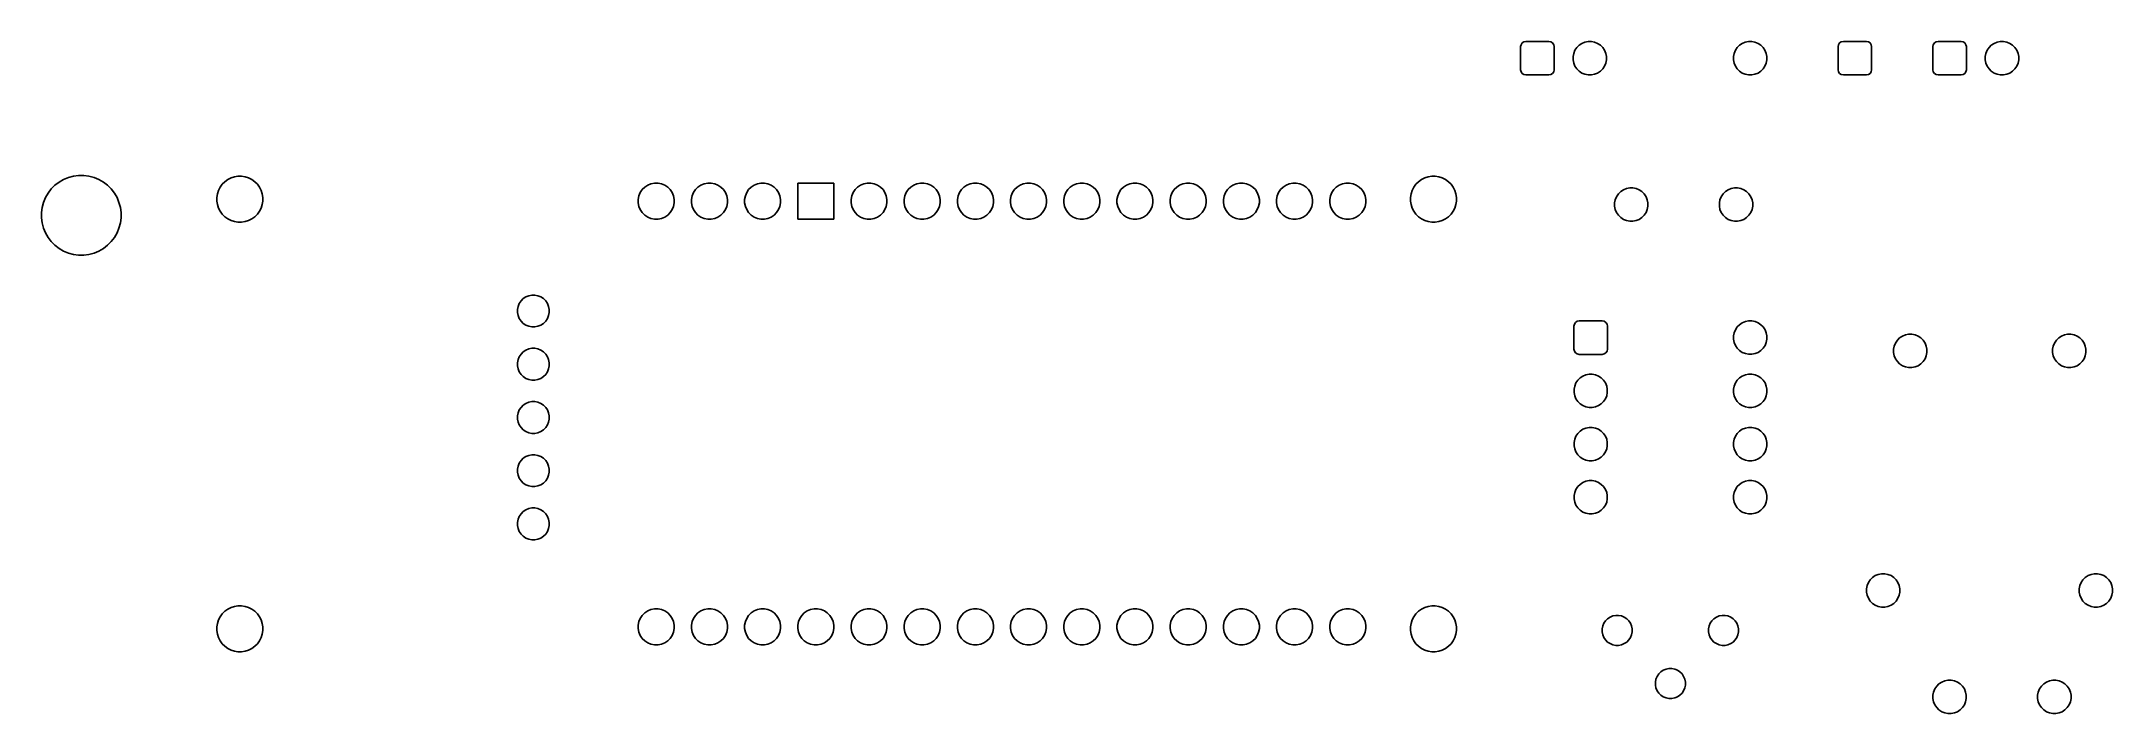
# Model space of a CAD drawing. Extents: x 2.09 to 5.98, y -3.78 to -2.52.
import ezdxf

# ---------------------------------------------------------------- set-up
doc = ezdxf.new("R2010")
doc.units = 0
doc.header["$MEASUREMENT"] = 0
doc.layers.add('BLACK', color=7, linetype='CONTINUOUS')

msp = doc.modelspace()

# ---------------------------------------------------------------- linework, layer by layer
at = {"layer": 'BLACK', "linetype": 'CONTINUOUS'}
for p, q in [((4.8685, -2.5283), (4.8693, -2.5246)), ((4.8685, -2.5717), (4.8685, -2.5283)), ((4.8693, -2.5246), (4.8714, -2.5214)), ((4.8714, -2.5214), (4.8746, -2.5193)), ((4.8746, -2.5193), (4.8783, -2.5185)), ((4.8783, -2.5185), (4.9217, -2.5185)), ((4.9217, -2.5185), (4.9254, -2.5193)), ((4.9254, -2.5193), (4.9286, -2.5214)), ((4.9286, -2.5214), (4.9307, -2.5246)), ((4.9307, -2.5246), (4.9315, -2.5283)), ((4.9315, -2.5283), (4.9315, -2.5717)), ((4.9706, -2.5352), (4.9741, -2.53)), ((4.9741, -2.53), (4.9784, -2.5257)), ((4.9784, -2.5257), (4.9836, -2.5222)), ((4.9836, -2.5222), (4.9893, -2.5199)), ((4.9893, -2.5199), (4.9953, -2.5187)), ((4.9953, -2.5187), (5.0015, -2.5187)), ((5.0015, -2.5187), (5.0076, -2.5199)), ((5.0076, -2.5199), (5.0133, -2.5222)), ((5.0133, -2.5222), (5.0184, -2.5257)), ((5.0184, -2.5257), (5.0228, -2.53)), ((5.0228, -2.53), (5.0262, -2.5352)), ((5.2722, -2.5352), (5.2757, -2.53)), ((5.2757, -2.53), (5.28, -2.5257)), ((5.28, -2.5257), (5.2852, -2.5222)), ((5.2852, -2.5222), (5.2909, -2.5199)), ((5.2909, -2.5199), (5.2969, -2.5187)), ((5.2969, -2.5187), (5.3031, -2.5187)), ((5.3031, -2.5187), (5.3091, -2.5199)), ((5.3091, -2.5199), (5.3148, -2.5222)), ((5.3148, -2.5222), (5.32, -2.5257)), ((5.32, -2.5257), (5.3243, -2.53)), ((5.3243, -2.53), (5.3278, -2.5352)), ((5.4654, -2.5283), (5.4661, -2.5246)), ((5.4654, -2.5717), (5.4654, -2.5283)), ((5.4661, -2.5246), (5.4682, -2.5214)), ((5.4682, -2.5214), (5.4714, -2.5193)), ((5.4714, -2.5193), (5.4752, -2.5185)), ((5.4752, -2.5185), (5.5185, -2.5185)), ((5.5185, -2.5185), (5.5223, -2.5193)), ((5.5223, -2.5193), (5.5255, -2.5214)), ((5.5255, -2.5214), (5.5276, -2.5246)), ((5.5276, -2.5246), (5.5283, -2.5283)), ((5.5283, -2.5283), (5.5283, -2.5717)), ((5.6435, -2.5283), (5.6443, -2.5246)), ((5.6435, -2.5717), (5.6435, -2.5283)), ((5.6443, -2.5246), (5.6464, -2.5214)), ((5.6464, -2.5214), (5.6496, -2.5193)), ((5.6496, -2.5193), (5.6533, -2.5185)), ((5.6533, -2.5185), (5.6967, -2.5185)), ((5.6967, -2.5185), (5.7004, -2.5193)), ((5.7004, -2.5193), (5.7036, -2.5214)), ((5.7036, -2.5214), (5.7057, -2.5246)), ((5.7057, -2.5246), (5.7065, -2.5283)), ((5.7065, -2.5283), (5.7065, -2.5717)), ((5.7456, -2.5352), (5.7491, -2.53)), ((5.7491, -2.53), (5.7534, -2.5257)), ((5.7534, -2.5257), (5.7586, -2.5222)), ((5.7586, -2.5222), (5.7643, -2.5199)), ((5.7643, -2.5199), (5.7703, -2.5187)), ((5.7703, -2.5187), (5.7765, -2.5187)), ((5.7765, -2.5187), (5.7826, -2.5199)), ((5.7826, -2.5199), (5.7883, -2.5222)), ((5.7883, -2.5222), (5.7934, -2.5257)), ((5.7934, -2.5257), (5.7978, -2.53)), ((5.7978, -2.53), (5.8012, -2.5352)), ((4.9671, -2.5469), (4.9683, -2.5409)), ((4.9671, -2.5531), (4.9671, -2.5469)), ((4.9683, -2.5591), (4.9671, -2.5531)), ((4.9683, -2.5409), (4.9706, -2.5352)), ((4.9706, -2.5648), (4.9683, -2.5591)), ((4.9741, -2.57), (4.9706, -2.5648)), ((5.0262, -2.5648), (5.0228, -2.57)), ((5.0262, -2.5352), (5.0286, -2.5409)), ((5.0286, -2.5591), (5.0262, -2.5648)), ((5.0286, -2.5409), (5.0298, -2.5469)), ((5.0298, -2.5531), (5.0286, -2.5591)), ((5.0298, -2.5469), (5.0298, -2.5531)), ((5.2687, -2.5469), (5.2699, -2.5409)), ((5.2687, -2.5531), (5.2687, -2.5469)), ((5.2699, -2.5591), (5.2687, -2.5531)), ((5.2699, -2.5409), (5.2722, -2.5352)), ((5.2722, -2.5648), (5.2699, -2.5591)), ((5.2757, -2.57), (5.2722, -2.5648)), ((5.3278, -2.5648), (5.3243, -2.57)), ((5.3278, -2.5352), (5.3301, -2.5409)), ((5.3301, -2.5591), (5.3278, -2.5648)), ((5.3301, -2.5409), (5.3313, -2.5469)), ((5.3313, -2.5531), (5.3301, -2.5591)), ((5.3313, -2.5469), (5.3313, -2.5531)), ((5.7421, -2.5469), (5.7433, -2.5409)), ((5.7421, -2.5531), (5.7421, -2.5469)), ((5.7433, -2.5591), (5.7421, -2.5531)), ((5.7433, -2.5409), (5.7456, -2.5352)), ((5.7456, -2.5648), (5.7433, -2.5591)), ((5.7491, -2.57), (5.7456, -2.5648)), ((5.8012, -2.5648), (5.7978, -2.57)), ((5.8012, -2.5352), (5.8036, -2.5409)), ((5.8036, -2.5591), (5.8012, -2.5648)), ((5.8036, -2.5409), (5.8048, -2.5469)), ((5.8048, -2.5531), (5.8036, -2.5591)), ((5.8048, -2.5469), (5.8048, -2.5531)), ((4.8693, -2.5754), (4.8685, -2.5717)), ((4.8714, -2.5786), (4.8693, -2.5754)), ((4.8746, -2.5807), (4.8714, -2.5786)), ((4.8783, -2.5815), (4.8746, -2.5807)), ((4.9217, -2.5815), (4.8783, -2.5815)), ((4.9254, -2.5807), (4.9217, -2.5815)), ((4.9286, -2.5786), (4.9254, -2.5807)), ((4.9307, -2.5754), (4.9286, -2.5786)), ((4.9315, -2.5717), (4.9307, -2.5754)), ((4.9784, -2.5743), (4.9741, -2.57)), ((4.9836, -2.5778), (4.9784, -2.5743)), ((4.9893, -2.5801), (4.9836, -2.5778)), ((4.9953, -2.5813), (4.9893, -2.5801)), ((5.0015, -2.5813), (4.9953, -2.5813)), ((5.0076, -2.5801), (5.0015, -2.5813)), ((5.0133, -2.5778), (5.0076, -2.5801)), ((5.0184, -2.5743), (5.0133, -2.5778)), ((5.0228, -2.57), (5.0184, -2.5743)), ((5.28, -2.5743), (5.2757, -2.57)), ((5.2852, -2.5778), (5.28, -2.5743)), ((5.2909, -2.5801), (5.2852, -2.5778)), ((5.2969, -2.5813), (5.2909, -2.5801)), ((5.3031, -2.5813), (5.2969, -2.5813)), ((5.3091, -2.5801), (5.3031, -2.5813)), ((5.3148, -2.5778), (5.3091, -2.5801)), ((5.32, -2.5743), (5.3148, -2.5778)), ((5.3243, -2.57), (5.32, -2.5743)), ((5.4661, -2.5754), (5.4654, -2.5717)), ((5.4682, -2.5786), (5.4661, -2.5754)), ((5.4714, -2.5807), (5.4682, -2.5786)), ((5.4752, -2.5815), (5.4714, -2.5807)), ((5.5185, -2.5815), (5.4752, -2.5815)), ((5.5223, -2.5807), (5.5185, -2.5815)), ((5.5255, -2.5786), (5.5223, -2.5807)), ((5.5276, -2.5754), (5.5255, -2.5786)), ((5.5283, -2.5717), (5.5276, -2.5754)), ((5.6443, -2.5754), (5.6435, -2.5717)), ((5.6464, -2.5786), (5.6443, -2.5754)), ((5.6496, -2.5807), (5.6464, -2.5786)), ((5.6533, -2.5815), (5.6496, -2.5807)), ((5.6967, -2.5815), (5.6533, -2.5815)), ((5.7004, -2.5807), (5.6967, -2.5815)), ((5.7036, -2.5786), (5.7004, -2.5807)), ((5.7057, -2.5754), (5.7036, -2.5786)), ((5.7065, -2.5717), (5.7057, -2.5754)), ((5.7534, -2.5743), (5.7491, -2.57)), ((5.7586, -2.5778), (5.7534, -2.5743)), ((5.7643, -2.5801), (5.7586, -2.5778)), ((5.7703, -2.5813), (5.7643, -2.5801)), ((5.7765, -2.5813), (5.7703, -2.5813)), ((5.7826, -2.5801), (5.7765, -2.5813)), ((5.7883, -2.5778), (5.7826, -2.5801)), ((5.7934, -2.5743), (5.7883, -2.5778)), ((5.7978, -2.57), (5.7934, -2.5743)), ((2.0952, -2.8118), (2.1001, -2.8033)), ((2.1001, -2.8033), (2.1061, -2.7955)), ((2.1061, -2.7955), (2.113, -2.7886)), ((2.113, -2.7886), (2.1208, -2.7826)), ((2.1208, -2.7826), (2.1293, -2.7777)), ((2.1293, -2.7777), (2.1384, -2.774)), ((2.1384, -2.774), (2.1479, -2.7714)), ((2.1479, -2.7714), (2.1576, -2.7702)), ((2.1576, -2.7702), (2.1674, -2.7702)), ((2.1674, -2.7702), (2.1771, -2.7714)), ((2.1771, -2.7714), (2.1866, -2.774)), ((2.1866, -2.774), (2.1957, -2.7777)), ((2.1957, -2.7777), (2.2042, -2.7826)), ((2.2042, -2.7826), (2.212, -2.7886)), ((2.212, -2.7886), (2.2189, -2.7955)), ((2.2189, -2.7955), (2.2249, -2.8033)), ((2.2249, -2.8033), (2.2298, -2.8118)), ((2.4185, -2.8049), (2.4206, -2.7984)), ((2.4206, -2.7984), (2.4237, -2.7923)), ((2.4237, -2.7923), (2.4277, -2.7868)), ((2.4277, -2.7868), (2.4325, -2.782)), ((2.4325, -2.782), (2.438, -2.778)), ((2.438, -2.778), (2.4441, -2.775)), ((2.4441, -2.775), (2.4505, -2.7729)), ((2.4505, -2.7729), (2.4572, -2.7718)), ((2.4572, -2.7718), (2.464, -2.7718)), ((2.464, -2.7718), (2.4707, -2.7729)), ((2.4707, -2.7729), (2.4772, -2.775)), ((2.4772, -2.775), (2.4833, -2.778)), ((2.4833, -2.778), (2.4888, -2.782)), ((2.4888, -2.782), (2.4936, -2.7868)), ((2.4936, -2.7868), (2.4976, -2.7923)), ((2.4976, -2.7923), (2.5006, -2.7984)), ((2.5006, -2.7984), (2.5027, -2.8049)), ((3.211, -2.8086), (3.2135, -2.8025)), ((3.2135, -2.8025), (3.2172, -2.7969)), ((3.2172, -2.7969), (3.2219, -2.7922)), ((3.2219, -2.7922), (3.2275, -2.7885)), ((3.2275, -2.7885), (3.2336, -2.786)), ((3.2336, -2.786), (3.2402, -2.7847)), ((3.2402, -2.7847), (3.2468, -2.7847)), ((3.2468, -2.7847), (3.2534, -2.786)), ((3.2534, -2.786), (3.2595, -2.7885)), ((3.2595, -2.7885), (3.2651, -2.7922)), ((3.2651, -2.7922), (3.2698, -2.7969)), ((3.2698, -2.7969), (3.2735, -2.8025)), ((3.2735, -2.8025), (3.276, -2.8086)), ((3.311, -2.8086), (3.3135, -2.8025)), ((3.3135, -2.8025), (3.3172, -2.7969)), ((3.3172, -2.7969), (3.3219, -2.7922)), ((3.3219, -2.7922), (3.3275, -2.7885)), ((3.3275, -2.7885), (3.3336, -2.786)), ((3.3336, -2.786), (3.3402, -2.7847)), ((3.3402, -2.7847), (3.3468, -2.7847)), ((3.3468, -2.7847), (3.3534, -2.786)), ((3.3534, -2.786), (3.3595, -2.7885)), ((3.3595, -2.7885), (3.3651, -2.7922)), ((3.3651, -2.7922), (3.3698, -2.7969)), ((3.3698, -2.7969), (3.3735, -2.8025)), ((3.3735, -2.8025), (3.376, -2.8086)), ((3.411, -2.8086), (3.4135, -2.8025)), ((3.4135, -2.8025), (3.4172, -2.7969)), ((3.4172, -2.7969), (3.4219, -2.7922)), ((3.4219, -2.7922), (3.4275, -2.7885)), ((3.4275, -2.7885), (3.4336, -2.786)), ((3.4336, -2.786), (3.4402, -2.7847)), ((3.4402, -2.7847), (3.4468, -2.7847)), ((3.4468, -2.7847), (3.4534, -2.786)), ((3.4534, -2.786), (3.4595, -2.7885)), ((3.4595, -2.7885), (3.4651, -2.7922)), ((3.4651, -2.7922), (3.4698, -2.7969)), ((3.4698, -2.7969), (3.4735, -2.8025)), ((3.4735, -2.8025), (3.476, -2.8086)), ((3.5095, -2.8525), (3.5095, -2.7845)), ((3.5095, -2.7845), (3.5775, -2.7845)), ((3.5775, -2.7845), (3.5775, -2.8525)), ((3.611, -2.8086), (3.6135, -2.8025)), ((3.6135, -2.8025), (3.6172, -2.7969)), ((3.6172, -2.7969), (3.6219, -2.7922)), ((3.6219, -2.7922), (3.6275, -2.7885)), ((3.6275, -2.7885), (3.6336, -2.786)), ((3.6336, -2.786), (3.6402, -2.7847)), ((3.6402, -2.7847), (3.6468, -2.7847)), ((3.6468, -2.7847), (3.6534, -2.786)), ((3.6534, -2.786), (3.6595, -2.7885)), ((3.6595, -2.7885), (3.6651, -2.7922)), ((3.6651, -2.7922), (3.6698, -2.7969)), ((3.6698, -2.7969), (3.6735, -2.8025)), ((3.6735, -2.8025), (3.676, -2.8086)), ((3.711, -2.8086), (3.7135, -2.8025)), ((3.7135, -2.8025), (3.7172, -2.7969)), ((3.7172, -2.7969), (3.7219, -2.7922)), ((3.7219, -2.7922), (3.7275, -2.7885)), ((3.7275, -2.7885), (3.7336, -2.786)), ((3.7336, -2.786), (3.7402, -2.7847)), ((3.7402, -2.7847), (3.7468, -2.7847)), ((3.7468, -2.7847), (3.7534, -2.786)), ((3.7534, -2.786), (3.7595, -2.7885)), ((3.7595, -2.7885), (3.7651, -2.7922)), ((3.7651, -2.7922), (3.7698, -2.7969)), ((3.7698, -2.7969), (3.7735, -2.8025)), ((3.7735, -2.8025), (3.776, -2.8086)), ((3.811, -2.8086), (3.8135, -2.8025)), ((3.8135, -2.8025), (3.8172, -2.7969)), ((3.8172, -2.7969), (3.8219, -2.7922)), ((3.8219, -2.7922), (3.8275, -2.7885)), ((3.8275, -2.7885), (3.8336, -2.786)), ((3.8336, -2.786), (3.8402, -2.7847)), ((3.8402, -2.7847), (3.8468, -2.7847)), ((3.8468, -2.7847), (3.8534, -2.786)), ((3.8534, -2.786), (3.8595, -2.7885)), ((3.8595, -2.7885), (3.8651, -2.7922)), ((3.8651, -2.7922), (3.8698, -2.7969)), ((3.8698, -2.7969), (3.8735, -2.8025)), ((3.8735, -2.8025), (3.876, -2.8086)), ((3.911, -2.8086), (3.9135, -2.8025)), ((3.9135, -2.8025), (3.9172, -2.7969)), ((3.9172, -2.7969), (3.9219, -2.7922)), ((3.9219, -2.7922), (3.9275, -2.7885)), ((3.9275, -2.7885), (3.9336, -2.786)), ((3.9336, -2.786), (3.9402, -2.7847)), ((3.9402, -2.7847), (3.9468, -2.7847)), ((3.9468, -2.7847), (3.9534, -2.786)), ((3.9534, -2.786), (3.9595, -2.7885)), ((3.9595, -2.7885), (3.9651, -2.7922)), ((3.9651, -2.7922), (3.9698, -2.7969)), ((3.9698, -2.7969), (3.9735, -2.8025)), ((3.9735, -2.8025), (3.976, -2.8086)), ((4.011, -2.8086), (4.0135, -2.8025)), ((4.0135, -2.8025), (4.0172, -2.7969)), ((4.0172, -2.7969), (4.0219, -2.7922)), ((4.0219, -2.7922), (4.0275, -2.7885)), ((4.0275, -2.7885), (4.0336, -2.786)), ((4.0336, -2.786), (4.0402, -2.7847)), ((4.0402, -2.7847), (4.0468, -2.7847)), ((4.0468, -2.7847), (4.0534, -2.786)), ((4.0534, -2.786), (4.0595, -2.7885)), ((4.0595, -2.7885), (4.0651, -2.7922)), ((4.0651, -2.7922), (4.0698, -2.7969)), ((4.0698, -2.7969), (4.0735, -2.8025)), ((4.0735, -2.8025), (4.076, -2.8086)), ((4.111, -2.8086), (4.1135, -2.8025)), ((4.1135, -2.8025), (4.1172, -2.7969)), ((4.1172, -2.7969), (4.1219, -2.7922)), ((4.1219, -2.7922), (4.1275, -2.7885)), ((4.1275, -2.7885), (4.1336, -2.786)), ((4.1336, -2.786), (4.1402, -2.7847)), ((4.1402, -2.7847), (4.1468, -2.7847)), ((4.1468, -2.7847), (4.1534, -2.786)), ((4.1534, -2.786), (4.1595, -2.7885)), ((4.1595, -2.7885), (4.1651, -2.7922)), ((4.1651, -2.7922), (4.1698, -2.7969)), ((4.1698, -2.7969), (4.1735, -2.8025)), ((4.1735, -2.8025), (4.176, -2.8086)), ((4.211, -2.8086), (4.2135, -2.8025)), ((4.2135, -2.8025), (4.2172, -2.7969)), ((4.2172, -2.7969), (4.2219, -2.7922)), ((4.2219, -2.7922), (4.2275, -2.7885)), ((4.2275, -2.7885), (4.2336, -2.786)), ((4.2336, -2.786), (4.2402, -2.7847)), ((4.2402, -2.7847), (4.2468, -2.7847)), ((4.2468, -2.7847), (4.2534, -2.786)), ((4.2534, -2.786), (4.2595, -2.7885)), ((4.2595, -2.7885), (4.2651, -2.7922)), ((4.2651, -2.7922), (4.2698, -2.7969)), ((4.2698, -2.7969), (4.2735, -2.8025)), ((4.2735, -2.8025), (4.276, -2.8086)), ((4.311, -2.8086), (4.3135, -2.8025)), ((4.3135, -2.8025), (4.3172, -2.7969)), ((4.3172, -2.7969), (4.3219, -2.7922)), ((4.3219, -2.7922), (4.3275, -2.7885)), ((4.3275, -2.7885), (4.3336, -2.786)), ((4.3336, -2.786), (4.3402, -2.7847)), ((4.3402, -2.7847), (4.3468, -2.7847)), ((4.3468, -2.7847), (4.3534, -2.786)), ((4.3534, -2.786), (4.3595, -2.7885)), ((4.3595, -2.7885), (4.3651, -2.7922)), ((4.3651, -2.7922), (4.3698, -2.7969)), ((4.3698, -2.7969), (4.3735, -2.8025)), ((4.3735, -2.8025), (4.376, -2.8086)), ((4.411, -2.8086), (4.4135, -2.8025)), ((4.4135, -2.8025), (4.4172, -2.7969)), ((4.4172, -2.7969), (4.4219, -2.7922)), ((4.4219, -2.7922), (4.4275, -2.7885)), ((4.4275, -2.7885), (4.4336, -2.786)), ((4.4336, -2.786), (4.4402, -2.7847)), ((4.4402, -2.7847), (4.4468, -2.7847)), ((4.4468, -2.7847), (4.4534, -2.786)), ((4.4534, -2.786), (4.4595, -2.7885)), ((4.4595, -2.7885), (4.4651, -2.7922)), ((4.4651, -2.7922), (4.4698, -2.7969)), ((4.4698, -2.7969), (4.4735, -2.8025)), ((4.4735, -2.8025), (4.476, -2.8086)), ((4.511, -2.8086), (4.5135, -2.8025)), ((4.5135, -2.8025), (4.5172, -2.7969)), ((4.5172, -2.7969), (4.5219, -2.7922)), ((4.5219, -2.7922), (4.5275, -2.7885)), ((4.5275, -2.7885), (4.5336, -2.786)), ((4.5336, -2.786), (4.5402, -2.7847)), ((4.5402, -2.7847), (4.5468, -2.7847)), ((4.5468, -2.7847), (4.5534, -2.786)), ((4.5534, -2.786), (4.5595, -2.7885)), ((4.5595, -2.7885), (4.5651, -2.7922)), ((4.5651, -2.7922), (4.5698, -2.7969)), ((4.5698, -2.7969), (4.5735, -2.8025)), ((4.5735, -2.8025), (4.576, -2.8086)), ((4.6626, -2.8049), (4.6647, -2.7984)), ((4.6647, -2.7984), (4.6678, -2.7923)), ((4.6678, -2.7923), (4.6718, -2.7868)), ((4.6718, -2.7868), (4.6766, -2.782)), ((4.6766, -2.782), (4.6821, -2.778)), ((4.6821, -2.778), (4.6882, -2.775)), ((4.6882, -2.775), (4.6946, -2.7729)), ((4.6946, -2.7729), (4.7013, -2.7718)), ((4.7013, -2.7718), (4.7081, -2.7718)), ((4.7081, -2.7718), (4.7148, -2.7729)), ((4.7148, -2.7729), (4.7213, -2.775)), ((4.7213, -2.775), (4.7274, -2.778)), ((4.7274, -2.778), (4.7329, -2.782)), ((4.7329, -2.782), (4.7377, -2.7868)), ((4.7377, -2.7868), (4.7416, -2.7923)), ((4.7416, -2.7923), (4.7447, -2.7984)), ((4.7447, -2.7984), (4.7468, -2.8049)), ((5.0522, -2.805), (5.0566, -2.8007)), ((5.0566, -2.8007), (5.0617, -2.7972)), ((5.0617, -2.7972), (5.0674, -2.7949)), ((5.0674, -2.7949), (5.0735, -2.7937)), ((5.0735, -2.7937), (5.0797, -2.7937)), ((5.0797, -2.7937), (5.0857, -2.7949)), ((5.0857, -2.7949), (5.0914, -2.7972)), ((5.0914, -2.7972), (5.0966, -2.8007)), ((5.0966, -2.8007), (5.1009, -2.805)), ((5.2491, -2.805), (5.2534, -2.8007)), ((5.2534, -2.8007), (5.2586, -2.7972)), ((5.2586, -2.7972), (5.2643, -2.7949)), ((5.2643, -2.7949), (5.2703, -2.7937)), ((5.2703, -2.7937), (5.2765, -2.7937)), ((5.2765, -2.7937), (5.2826, -2.7949)), ((5.2826, -2.7949), (5.2883, -2.7972)), ((5.2883, -2.7972), (5.2934, -2.8007)), ((5.2934, -2.8007), (5.2978, -2.805)), ((2.0877, -2.8401), (2.0889, -2.8304)), ((2.0877, -2.8499), (2.0877, -2.8401)), ((2.0889, -2.8304), (2.0915, -2.8209)), ((2.0915, -2.8209), (2.0952, -2.8118)), ((2.2298, -2.8118), (2.2335, -2.8209)), ((2.2335, -2.8209), (2.2361, -2.8304)), ((2.2361, -2.8304), (2.2373, -2.8401)), ((2.2373, -2.8401), (2.2373, -2.8499)), ((2.4175, -2.8116), (2.4185, -2.8049)), ((2.4175, -2.8184), (2.4175, -2.8116)), ((2.4185, -2.8251), (2.4175, -2.8184)), ((2.4206, -2.8315), (2.4185, -2.8251)), ((2.4237, -2.8376), (2.4206, -2.8315)), ((2.4277, -2.8431), (2.4237, -2.8376)), ((2.4976, -2.8376), (2.4936, -2.8431)), ((2.5006, -2.8315), (2.4976, -2.8376)), ((2.5027, -2.8251), (2.5006, -2.8315)), ((2.5027, -2.8049), (2.5038, -2.8116)), ((2.5038, -2.8184), (2.5027, -2.8251)), ((2.5038, -2.8116), (2.5038, -2.8184)), ((3.2097, -2.8152), (3.211, -2.8086)), ((3.2097, -2.8218), (3.2097, -2.8152)), ((3.211, -2.8284), (3.2097, -2.8218)), ((3.2135, -2.8345), (3.211, -2.8284)), ((3.2172, -2.8401), (3.2135, -2.8345)), ((3.2219, -2.8448), (3.2172, -2.8401)), ((3.2698, -2.8401), (3.2651, -2.8448)), ((3.2735, -2.8345), (3.2698, -2.8401)), ((3.276, -2.8284), (3.2735, -2.8345)), ((3.276, -2.8086), (3.2773, -2.8152)), ((3.2773, -2.8218), (3.276, -2.8284)), ((3.2773, -2.8152), (3.2773, -2.8218)), ((3.3097, -2.8152), (3.311, -2.8086)), ((3.3097, -2.8218), (3.3097, -2.8152)), ((3.311, -2.8284), (3.3097, -2.8218)), ((3.3135, -2.8345), (3.311, -2.8284)), ((3.3172, -2.8401), (3.3135, -2.8345)), ((3.3219, -2.8448), (3.3172, -2.8401)), ((3.3698, -2.8401), (3.3651, -2.8448)), ((3.3735, -2.8345), (3.3698, -2.8401)), ((3.376, -2.8284), (3.3735, -2.8345)), ((3.376, -2.8086), (3.3773, -2.8152)), ((3.3773, -2.8218), (3.376, -2.8284)), ((3.3773, -2.8152), (3.3773, -2.8218)), ((3.4097, -2.8152), (3.411, -2.8086)), ((3.4097, -2.8218), (3.4097, -2.8152)), ((3.411, -2.8284), (3.4097, -2.8218)), ((3.4135, -2.8345), (3.411, -2.8284)), ((3.4172, -2.8401), (3.4135, -2.8345)), ((3.4219, -2.8448), (3.4172, -2.8401)), ((3.4698, -2.8401), (3.4651, -2.8448)), ((3.4735, -2.8345), (3.4698, -2.8401)), ((3.476, -2.8284), (3.4735, -2.8345)), ((3.476, -2.8086), (3.4773, -2.8152)), ((3.4773, -2.8218), (3.476, -2.8284)), ((3.4773, -2.8152), (3.4773, -2.8218)), ((3.6097, -2.8152), (3.611, -2.8086)), ((3.6097, -2.8218), (3.6097, -2.8152)), ((3.611, -2.8284), (3.6097, -2.8218)), ((3.6135, -2.8345), (3.611, -2.8284)), ((3.6172, -2.8401), (3.6135, -2.8345)), ((3.6219, -2.8448), (3.6172, -2.8401)), ((3.6698, -2.8401), (3.6651, -2.8448)), ((3.6735, -2.8345), (3.6698, -2.8401)), ((3.676, -2.8284), (3.6735, -2.8345)), ((3.676, -2.8086), (3.6773, -2.8152)), ((3.6773, -2.8218), (3.676, -2.8284)), ((3.6773, -2.8152), (3.6773, -2.8218)), ((3.7097, -2.8152), (3.711, -2.8086)), ((3.7097, -2.8218), (3.7097, -2.8152)), ((3.711, -2.8284), (3.7097, -2.8218)), ((3.7135, -2.8345), (3.711, -2.8284)), ((3.7172, -2.8401), (3.7135, -2.8345)), ((3.7219, -2.8448), (3.7172, -2.8401)), ((3.7698, -2.8401), (3.7651, -2.8448)), ((3.7735, -2.8345), (3.7698, -2.8401)), ((3.776, -2.8284), (3.7735, -2.8345)), ((3.776, -2.8086), (3.7773, -2.8152)), ((3.7773, -2.8218), (3.776, -2.8284)), ((3.7773, -2.8152), (3.7773, -2.8218)), ((3.8097, -2.8152), (3.811, -2.8086)), ((3.8097, -2.8218), (3.8097, -2.8152)), ((3.811, -2.8284), (3.8097, -2.8218)), ((3.8135, -2.8345), (3.811, -2.8284)), ((3.8172, -2.8401), (3.8135, -2.8345)), ((3.8219, -2.8448), (3.8172, -2.8401)), ((3.8698, -2.8401), (3.8651, -2.8448)), ((3.8735, -2.8345), (3.8698, -2.8401)), ((3.876, -2.8284), (3.8735, -2.8345)), ((3.876, -2.8086), (3.8773, -2.8152)), ((3.8773, -2.8218), (3.876, -2.8284)), ((3.8773, -2.8152), (3.8773, -2.8218)), ((3.9097, -2.8152), (3.911, -2.8086)), ((3.9097, -2.8218), (3.9097, -2.8152)), ((3.911, -2.8284), (3.9097, -2.8218)), ((3.9135, -2.8345), (3.911, -2.8284)), ((3.9172, -2.8401), (3.9135, -2.8345)), ((3.9219, -2.8448), (3.9172, -2.8401)), ((3.9698, -2.8401), (3.9651, -2.8448)), ((3.9735, -2.8345), (3.9698, -2.8401)), ((3.976, -2.8284), (3.9735, -2.8345)), ((3.976, -2.8086), (3.9773, -2.8152)), ((3.9773, -2.8218), (3.976, -2.8284)), ((3.9773, -2.8152), (3.9773, -2.8218)), ((4.0097, -2.8152), (4.011, -2.8086)), ((4.0097, -2.8218), (4.0097, -2.8152)), ((4.011, -2.8284), (4.0097, -2.8218)), ((4.0135, -2.8345), (4.011, -2.8284)), ((4.0172, -2.8401), (4.0135, -2.8345)), ((4.0219, -2.8448), (4.0172, -2.8401)), ((4.0698, -2.8401), (4.0651, -2.8448)), ((4.0735, -2.8345), (4.0698, -2.8401)), ((4.076, -2.8284), (4.0735, -2.8345)), ((4.076, -2.8086), (4.0773, -2.8152)), ((4.0773, -2.8218), (4.076, -2.8284)), ((4.0773, -2.8152), (4.0773, -2.8218)), ((4.1097, -2.8152), (4.111, -2.8086)), ((4.1097, -2.8218), (4.1097, -2.8152)), ((4.111, -2.8284), (4.1097, -2.8218)), ((4.1135, -2.8345), (4.111, -2.8284)), ((4.1172, -2.8401), (4.1135, -2.8345)), ((4.1219, -2.8448), (4.1172, -2.8401)), ((4.1698, -2.8401), (4.1651, -2.8448)), ((4.1735, -2.8345), (4.1698, -2.8401)), ((4.176, -2.8284), (4.1735, -2.8345)), ((4.176, -2.8086), (4.1773, -2.8152)), ((4.1773, -2.8218), (4.176, -2.8284)), ((4.1773, -2.8152), (4.1773, -2.8218)), ((4.2097, -2.8152), (4.211, -2.8086)), ((4.2097, -2.8218), (4.2097, -2.8152)), ((4.211, -2.8284), (4.2097, -2.8218)), ((4.2135, -2.8345), (4.211, -2.8284)), ((4.2172, -2.8401), (4.2135, -2.8345)), ((4.2219, -2.8448), (4.2172, -2.8401)), ((4.2698, -2.8401), (4.2651, -2.8448)), ((4.2735, -2.8345), (4.2698, -2.8401)), ((4.276, -2.8284), (4.2735, -2.8345)), ((4.276, -2.8086), (4.2773, -2.8152)), ((4.2773, -2.8218), (4.276, -2.8284)), ((4.2773, -2.8152), (4.2773, -2.8218)), ((4.3097, -2.8152), (4.311, -2.8086)), ((4.3097, -2.8218), (4.3097, -2.8152)), ((4.311, -2.8284), (4.3097, -2.8218)), ((4.3135, -2.8345), (4.311, -2.8284)), ((4.3172, -2.8401), (4.3135, -2.8345)), ((4.3219, -2.8448), (4.3172, -2.8401)), ((4.3698, -2.8401), (4.3651, -2.8448)), ((4.3735, -2.8345), (4.3698, -2.8401)), ((4.376, -2.8284), (4.3735, -2.8345)), ((4.376, -2.8086), (4.3773, -2.8152)), ((4.3773, -2.8218), (4.376, -2.8284)), ((4.3773, -2.8152), (4.3773, -2.8218)), ((4.4097, -2.8152), (4.411, -2.8086)), ((4.4097, -2.8218), (4.4097, -2.8152)), ((4.411, -2.8284), (4.4097, -2.8218)), ((4.4135, -2.8345), (4.411, -2.8284)), ((4.4172, -2.8401), (4.4135, -2.8345)), ((4.4219, -2.8448), (4.4172, -2.8401)), ((4.4698, -2.8401), (4.4651, -2.8448)), ((4.4735, -2.8345), (4.4698, -2.8401)), ((4.476, -2.8284), (4.4735, -2.8345)), ((4.476, -2.8086), (4.4773, -2.8152)), ((4.4773, -2.8218), (4.476, -2.8284)), ((4.4773, -2.8152), (4.4773, -2.8218)), ((4.5097, -2.8152), (4.511, -2.8086)), ((4.5097, -2.8218), (4.5097, -2.8152)), ((4.511, -2.8284), (4.5097, -2.8218)), ((4.5135, -2.8345), (4.511, -2.8284)), ((4.5172, -2.8401), (4.5135, -2.8345)), ((4.5219, -2.8448), (4.5172, -2.8401)), ((4.5698, -2.8401), (4.5651, -2.8448)), ((4.5735, -2.8345), (4.5698, -2.8401)), ((4.576, -2.8284), (4.5735, -2.8345)), ((4.576, -2.8086), (4.5773, -2.8152)), ((4.5773, -2.8218), (4.576, -2.8284)), ((4.5773, -2.8152), (4.5773, -2.8218)), ((4.6616, -2.8116), (4.6626, -2.8049)), ((4.6616, -2.8184), (4.6616, -2.8116)), ((4.6626, -2.8251), (4.6616, -2.8184)), ((4.6647, -2.8315), (4.6626, -2.8251)), ((4.6678, -2.8376), (4.6647, -2.8315)), ((4.6718, -2.8431), (4.6678, -2.8376)), ((4.7416, -2.8376), (4.7377, -2.8431)), ((4.7447, -2.8315), (4.7416, -2.8376)), ((4.7468, -2.8251), (4.7447, -2.8315)), ((4.7468, -2.8049), (4.7479, -2.8116)), ((4.7479, -2.8184), (4.7468, -2.8251)), ((4.7479, -2.8116), (4.7479, -2.8184)), ((5.0452, -2.8219), (5.0464, -2.8159)), ((5.0452, -2.8281), (5.0452, -2.8219)), ((5.0464, -2.8341), (5.0452, -2.8281)), ((5.0464, -2.8159), (5.0488, -2.8102)), ((5.0488, -2.8398), (5.0464, -2.8341)), ((5.0488, -2.8102), (5.0522, -2.805)), ((5.0522, -2.845), (5.0488, -2.8398)), ((5.1009, -2.805), (5.1044, -2.8102)), ((5.1044, -2.8398), (5.1009, -2.845)), ((5.1044, -2.8102), (5.1067, -2.8159)), ((5.1067, -2.8341), (5.1044, -2.8398)), ((5.1067, -2.8159), (5.1079, -2.8219)), ((5.1079, -2.8281), (5.1067, -2.8341)), ((5.1079, -2.8219), (5.1079, -2.8281)), ((5.2421, -2.8219), (5.2433, -2.8159)), ((5.2421, -2.8281), (5.2421, -2.8219)), ((5.2433, -2.8341), (5.2421, -2.8281)), ((5.2433, -2.8159), (5.2456, -2.8102)), ((5.2456, -2.8398), (5.2433, -2.8341)), ((5.2456, -2.8102), (5.2491, -2.805)), ((5.2491, -2.845), (5.2456, -2.8398)), ((5.2978, -2.805), (5.3012, -2.8102)), ((5.3012, -2.8398), (5.2978, -2.845)), ((5.3012, -2.8102), (5.3036, -2.8159)), ((5.3036, -2.8341), (5.3012, -2.8398)), ((5.3036, -2.8159), (5.3048, -2.8219)), ((5.3048, -2.8281), (5.3036, -2.8341)), ((5.3048, -2.8219), (5.3048, -2.8281)), ((2.0889, -2.8596), (2.0877, -2.8499)), ((2.0915, -2.8691), (2.0889, -2.8596)), ((2.0952, -2.8782), (2.0915, -2.8691)), ((2.1001, -2.8867), (2.0952, -2.8782)), ((2.2298, -2.8782), (2.2249, -2.8867)), ((2.2335, -2.8691), (2.2298, -2.8782)), ((2.2361, -2.8596), (2.2335, -2.8691)), ((2.2373, -2.8499), (2.2361, -2.8596)), ((2.4325, -2.8479), (2.4277, -2.8431)), ((2.438, -2.8519), (2.4325, -2.8479)), ((2.4441, -2.855), (2.438, -2.8519)), ((2.4505, -2.8571), (2.4441, -2.855)), ((2.4572, -2.8581), (2.4505, -2.8571)), ((2.464, -2.8581), (2.4572, -2.8581)), ((2.4707, -2.8571), (2.464, -2.8581)), ((2.4772, -2.855), (2.4707, -2.8571)), ((2.4833, -2.8519), (2.4772, -2.855)), ((2.4888, -2.8479), (2.4833, -2.8519)), ((2.4936, -2.8431), (2.4888, -2.8479)), ((3.2275, -2.8485), (3.2219, -2.8448)), ((3.2336, -2.851), (3.2275, -2.8485)), ((3.2402, -2.8523), (3.2336, -2.851)), ((3.2468, -2.8523), (3.2402, -2.8523)), ((3.2534, -2.851), (3.2468, -2.8523)), ((3.2595, -2.8485), (3.2534, -2.851)), ((3.2651, -2.8448), (3.2595, -2.8485)), ((3.3275, -2.8485), (3.3219, -2.8448)), ((3.3336, -2.851), (3.3275, -2.8485)), ((3.3402, -2.8523), (3.3336, -2.851)), ((3.3468, -2.8523), (3.3402, -2.8523)), ((3.3534, -2.851), (3.3468, -2.8523)), ((3.3595, -2.8485), (3.3534, -2.851)), ((3.3651, -2.8448), (3.3595, -2.8485)), ((3.4275, -2.8485), (3.4219, -2.8448)), ((3.4336, -2.851), (3.4275, -2.8485)), ((3.4402, -2.8523), (3.4336, -2.851)), ((3.4468, -2.8523), (3.4402, -2.8523)), ((3.4534, -2.851), (3.4468, -2.8523)), ((3.4595, -2.8485), (3.4534, -2.851)), ((3.4651, -2.8448), (3.4595, -2.8485)), ((3.5775, -2.8525), (3.5095, -2.8525)), ((3.6275, -2.8485), (3.6219, -2.8448)), ((3.6336, -2.851), (3.6275, -2.8485)), ((3.6402, -2.8523), (3.6336, -2.851)), ((3.6468, -2.8523), (3.6402, -2.8523)), ((3.6534, -2.851), (3.6468, -2.8523)), ((3.6595, -2.8485), (3.6534, -2.851)), ((3.6651, -2.8448), (3.6595, -2.8485)), ((3.7275, -2.8485), (3.7219, -2.8448)), ((3.7336, -2.851), (3.7275, -2.8485)), ((3.7402, -2.8523), (3.7336, -2.851)), ((3.7468, -2.8523), (3.7402, -2.8523)), ((3.7534, -2.851), (3.7468, -2.8523)), ((3.7595, -2.8485), (3.7534, -2.851)), ((3.7651, -2.8448), (3.7595, -2.8485)), ((3.8275, -2.8485), (3.8219, -2.8448)), ((3.8336, -2.851), (3.8275, -2.8485)), ((3.8402, -2.8523), (3.8336, -2.851)), ((3.8468, -2.8523), (3.8402, -2.8523)), ((3.8534, -2.851), (3.8468, -2.8523)), ((3.8595, -2.8485), (3.8534, -2.851)), ((3.8651, -2.8448), (3.8595, -2.8485)), ((3.9275, -2.8485), (3.9219, -2.8448)), ((3.9336, -2.851), (3.9275, -2.8485)), ((3.9402, -2.8523), (3.9336, -2.851)), ((3.9468, -2.8523), (3.9402, -2.8523)), ((3.9534, -2.851), (3.9468, -2.8523)), ((3.9595, -2.8485), (3.9534, -2.851)), ((3.9651, -2.8448), (3.9595, -2.8485)), ((4.0275, -2.8485), (4.0219, -2.8448)), ((4.0336, -2.851), (4.0275, -2.8485)), ((4.0402, -2.8523), (4.0336, -2.851)), ((4.0468, -2.8523), (4.0402, -2.8523)), ((4.0534, -2.851), (4.0468, -2.8523)), ((4.0595, -2.8485), (4.0534, -2.851)), ((4.0651, -2.8448), (4.0595, -2.8485)), ((4.1275, -2.8485), (4.1219, -2.8448)), ((4.1336, -2.851), (4.1275, -2.8485)), ((4.1402, -2.8523), (4.1336, -2.851)), ((4.1468, -2.8523), (4.1402, -2.8523)), ((4.1534, -2.851), (4.1468, -2.8523)), ((4.1595, -2.8485), (4.1534, -2.851)), ((4.1651, -2.8448), (4.1595, -2.8485)), ((4.2275, -2.8485), (4.2219, -2.8448)), ((4.2336, -2.851), (4.2275, -2.8485)), ((4.2402, -2.8523), (4.2336, -2.851)), ((4.2468, -2.8523), (4.2402, -2.8523)), ((4.2534, -2.851), (4.2468, -2.8523)), ((4.2595, -2.8485), (4.2534, -2.851)), ((4.2651, -2.8448), (4.2595, -2.8485)), ((4.3275, -2.8485), (4.3219, -2.8448)), ((4.3336, -2.851), (4.3275, -2.8485)), ((4.3402, -2.8523), (4.3336, -2.851)), ((4.3468, -2.8523), (4.3402, -2.8523)), ((4.3534, -2.851), (4.3468, -2.8523)), ((4.3595, -2.8485), (4.3534, -2.851)), ((4.3651, -2.8448), (4.3595, -2.8485)), ((4.4275, -2.8485), (4.4219, -2.8448)), ((4.4336, -2.851), (4.4275, -2.8485)), ((4.4402, -2.8523), (4.4336, -2.851)), ((4.4468, -2.8523), (4.4402, -2.8523)), ((4.4534, -2.851), (4.4468, -2.8523)), ((4.4595, -2.8485), (4.4534, -2.851)), ((4.4651, -2.8448), (4.4595, -2.8485)), ((4.5275, -2.8485), (4.5219, -2.8448)), ((4.5336, -2.851), (4.5275, -2.8485)), ((4.5402, -2.8523), (4.5336, -2.851)), ((4.5468, -2.8523), (4.5402, -2.8523)), ((4.5534, -2.851), (4.5468, -2.8523)), ((4.5595, -2.8485), (4.5534, -2.851)), ((4.5651, -2.8448), (4.5595, -2.8485)), ((4.6766, -2.8479), (4.6718, -2.8431)), ((4.6821, -2.8519), (4.6766, -2.8479)), ((4.6882, -2.855), (4.6821, -2.8519)), ((4.6946, -2.8571), (4.6882, -2.855)), ((4.7013, -2.8581), (4.6946, -2.8571)), ((4.7081, -2.8581), (4.7013, -2.8581)), ((4.7148, -2.8571), (4.7081, -2.8581)), ((4.7213, -2.855), (4.7148, -2.8571)), ((4.7274, -2.8519), (4.7213, -2.855)), ((4.7329, -2.8479), (4.7274, -2.8519)), ((4.7377, -2.8431), (4.7329, -2.8479)), ((5.0566, -2.8493), (5.0522, -2.845)), ((5.0617, -2.8528), (5.0566, -2.8493)), ((5.0674, -2.8551), (5.0617, -2.8528)), ((5.0735, -2.8563), (5.0674, -2.8551)), ((5.0797, -2.8563), (5.0735, -2.8563)), ((5.0857, -2.8551), (5.0797, -2.8563)), ((5.0914, -2.8528), (5.0857, -2.8551)), ((5.0966, -2.8493), (5.0914, -2.8528)), ((5.1009, -2.845), (5.0966, -2.8493)), ((5.2534, -2.8493), (5.2491, -2.845)), ((5.2586, -2.8528), (5.2534, -2.8493)), ((5.2643, -2.8551), (5.2586, -2.8528)), ((5.2703, -2.8563), (5.2643, -2.8551)), ((5.2765, -2.8563), (5.2703, -2.8563)), ((5.2826, -2.8551), (5.2765, -2.8563)), ((5.2883, -2.8528), (5.2826, -2.8551)), ((5.2934, -2.8493), (5.2883, -2.8528)), ((5.2978, -2.845), (5.2934, -2.8493)), ((2.1061, -2.8945), (2.1001, -2.8867)), ((2.113, -2.9014), (2.1061, -2.8945)), ((2.1208, -2.9074), (2.113, -2.9014)), ((2.1293, -2.9123), (2.1208, -2.9074)), ((2.1384, -2.916), (2.1293, -2.9123)), ((2.1479, -2.9186), (2.1384, -2.916)), ((2.1576, -2.9198), (2.1479, -2.9186)), ((2.1674, -2.9198), (2.1576, -2.9198)), ((2.1771, -2.9186), (2.1674, -2.9198)), ((2.1866, -2.916), (2.1771, -2.9186)), ((2.1957, -2.9123), (2.1866, -2.916)), ((2.2042, -2.9074), (2.1957, -2.9123)), ((2.212, -2.9014), (2.2042, -2.9074)), ((2.2189, -2.8945), (2.212, -2.9014)), ((2.2249, -2.8867), (2.2189, -2.8945)), ((2.9984, -2.9985), (3.0038, -2.9963)), ((3.0038, -2.9963), (3.0096, -2.9951)), ((3.0096, -2.9951), (3.0154, -2.9951)), ((3.0154, -2.9951), (3.0212, -2.9963)), ((3.0212, -2.9963), (3.0266, -2.9985)), ((2.9826, -3.0221), (2.9838, -3.0163)), ((2.9826, -3.0279), (2.9826, -3.0221)), ((2.9838, -3.0337), (2.9826, -3.0279)), ((2.9838, -3.0163), (2.986, -3.0109)), ((2.986, -3.0391), (2.9838, -3.0337)), ((2.986, -3.0109), (2.9893, -3.006)), ((2.9893, -3.006), (2.9935, -3.0018)), ((2.9935, -3.0018), (2.9984, -2.9985)), ((3.0266, -2.9985), (3.0315, -3.0018)), ((3.0315, -3.0018), (3.0357, -3.006)), ((3.0357, -3.006), (3.039, -3.0109)), ((3.039, -3.0109), (3.0412, -3.0163)), ((3.0412, -3.0337), (3.039, -3.0391)), ((3.0412, -3.0163), (3.0424, -3.0221)), ((3.0424, -3.0279), (3.0412, -3.0337)), ((3.0424, -3.0221), (3.0424, -3.0279)), ((2.9893, -3.044), (2.986, -3.0391)), ((2.9935, -3.0482), (2.9893, -3.044)), ((2.9984, -3.0515), (2.9935, -3.0482)), ((3.0038, -3.0537), (2.9984, -3.0515)), ((3.0096, -3.0549), (3.0038, -3.0537)), ((3.0154, -3.0549), (3.0096, -3.0549)), ((3.0212, -3.0537), (3.0154, -3.0549)), ((3.0266, -3.0515), (3.0212, -3.0537)), ((3.0315, -3.0482), (3.0266, -3.0515)), ((3.0357, -3.044), (3.0315, -3.0482)), ((3.039, -3.0391), (3.0357, -3.044)), ((4.9687, -3.0533), (4.9695, -3.0496)), ((4.9687, -3.0967), (4.9687, -3.0533)), ((4.9695, -3.0496), (4.9716, -3.0464)), ((4.9716, -3.0464), (4.9748, -3.0443)), ((4.9748, -3.0443), (4.9785, -3.0435)), ((4.9785, -3.0435), (5.0219, -3.0435)), ((5.0219, -3.0435), (5.0256, -3.0443)), ((5.0256, -3.0443), (5.0288, -3.0464)), ((5.0288, -3.0464), (5.0309, -3.0496)), ((5.0309, -3.0496), (5.0317, -3.0533)), ((5.0317, -3.0533), (5.0317, -3.0967)), ((5.2689, -3.0719), (5.2701, -3.0659)), ((5.2689, -3.0781), (5.2689, -3.0719)), ((5.2701, -3.0659), (5.2724, -3.0602)), ((5.2724, -3.0602), (5.2759, -3.055)), ((5.2759, -3.055), (5.2802, -3.0507)), ((5.2802, -3.0507), (5.2853, -3.0472)), ((5.2853, -3.0472), (5.2911, -3.0449)), ((5.2911, -3.0449), (5.2971, -3.0437)), ((5.2971, -3.0437), (5.3033, -3.0437)), ((5.3033, -3.0437), (5.3093, -3.0449)), ((5.3093, -3.0449), (5.315, -3.0472)), ((5.315, -3.0472), (5.3202, -3.0507)), ((5.3202, -3.0507), (5.3245, -3.055)), ((5.3245, -3.055), (5.328, -3.0602)), ((5.328, -3.0602), (5.3303, -3.0659)), ((5.3303, -3.0659), (5.3315, -3.0719)), ((5.3315, -3.0719), (5.3315, -3.0781)), ((5.5767, -3.08), (5.581, -3.0757)), ((5.581, -3.0757), (5.5862, -3.0722)), ((5.5862, -3.0722), (5.5919, -3.0699)), ((5.5919, -3.0699), (5.5979, -3.0687)), ((5.5979, -3.0687), (5.6041, -3.0687)), ((5.6041, -3.0687), (5.6101, -3.0699)), ((5.6101, -3.0699), (5.6158, -3.0722)), ((5.6158, -3.0722), (5.621, -3.0757)), ((5.621, -3.0757), (5.6253, -3.08)), ((5.8757, -3.08), (5.88, -3.0757)), ((5.88, -3.0757), (5.8852, -3.0722)), ((5.8852, -3.0722), (5.8909, -3.0699)), ((5.8909, -3.0699), (5.8969, -3.0687)), ((5.8969, -3.0687), (5.9031, -3.0687)), ((5.9031, -3.0687), (5.9091, -3.0699)), ((5.9091, -3.0699), (5.9148, -3.0722)), ((5.9148, -3.0722), (5.92, -3.0757)), ((5.92, -3.0757), (5.9243, -3.08)), ((2.9838, -3.1163), (2.986, -3.1109)), ((2.986, -3.1109), (2.9893, -3.106)), ((2.9893, -3.106), (2.9935, -3.1018)), ((2.9935, -3.1018), (2.9984, -3.0985)), ((2.9984, -3.0985), (3.0038, -3.0963)), ((3.0038, -3.0963), (3.0096, -3.0951)), ((3.0096, -3.0951), (3.0154, -3.0951)), ((3.0154, -3.0951), (3.0212, -3.0963)), ((3.0212, -3.0963), (3.0266, -3.0985)), ((3.0266, -3.0985), (3.0315, -3.1018)), ((3.0315, -3.1018), (3.0357, -3.106)), ((3.0357, -3.106), (3.039, -3.1109)), ((3.039, -3.1109), (3.0412, -3.1163)), ((4.9695, -3.1004), (4.9687, -3.0967)), ((4.9716, -3.1036), (4.9695, -3.1004)), ((4.9748, -3.1057), (4.9716, -3.1036)), ((4.9785, -3.1065), (4.9748, -3.1057)), ((5.0219, -3.1065), (4.9785, -3.1065)), ((5.0256, -3.1057), (5.0219, -3.1065)), ((5.0288, -3.1036), (5.0256, -3.1057)), ((5.0309, -3.1004), (5.0288, -3.1036)), ((5.0317, -3.0967), (5.0309, -3.1004)), ((5.2701, -3.0841), (5.2689, -3.0781)), ((5.2724, -3.0898), (5.2701, -3.0841)), ((5.2759, -3.095), (5.2724, -3.0898)), ((5.2802, -3.0993), (5.2759, -3.095)), ((5.2853, -3.1028), (5.2802, -3.0993)), ((5.2911, -3.1051), (5.2853, -3.1028)), ((5.2971, -3.1063), (5.2911, -3.1051)), ((5.3033, -3.1063), (5.2971, -3.1063)), ((5.3093, -3.1051), (5.3033, -3.1063)), ((5.315, -3.1028), (5.3093, -3.1051)), ((5.3202, -3.0993), (5.315, -3.1028)), ((5.3245, -3.095), (5.3202, -3.0993)), ((5.328, -3.0898), (5.3245, -3.095)), ((5.3303, -3.0841), (5.328, -3.0898)), ((5.3315, -3.0781), (5.3303, -3.0841)), ((5.5697, -3.0969), (5.5709, -3.0909)), ((5.5697, -3.1031), (5.5697, -3.0969)), ((5.5709, -3.1091), (5.5697, -3.1031)), ((5.5709, -3.0909), (5.5732, -3.0852)), ((5.5732, -3.1148), (5.5709, -3.1091)), ((5.5732, -3.0852), (5.5767, -3.08)), ((5.5767, -3.12), (5.5732, -3.1148)), ((5.6253, -3.08), (5.6288, -3.0852)), ((5.6288, -3.1148), (5.6253, -3.12)), ((5.6288, -3.0852), (5.6311, -3.0909)), ((5.6311, -3.1091), (5.6288, -3.1148)), ((5.6311, -3.0909), (5.6323, -3.0969)), ((5.6323, -3.1031), (5.6311, -3.1091)), ((5.6323, -3.0969), (5.6323, -3.1031)), ((5.8687, -3.0969), (5.8699, -3.0909)), ((5.8687, -3.1031), (5.8687, -3.0969)), ((5.8699, -3.1091), (5.8687, -3.1031)), ((5.8699, -3.0909), (5.8722, -3.0852)), ((5.8722, -3.1148), (5.8699, -3.1091)), ((5.8722, -3.0852), (5.8757, -3.08)), ((5.8757, -3.12), (5.8722, -3.1148)), ((5.9243, -3.08), (5.9278, -3.0852)), ((5.9278, -3.1148), (5.9243, -3.12)), ((5.9278, -3.0852), (5.9301, -3.0909)), ((5.9301, -3.1091), (5.9278, -3.1148)), ((5.9301, -3.0909), (5.9313, -3.0969)), ((5.9313, -3.1031), (5.9301, -3.1091)), ((5.9313, -3.0969), (5.9313, -3.1031)), ((2.9826, -3.1221), (2.9838, -3.1163)), ((2.9826, -3.1279), (2.9826, -3.1221)), ((2.9838, -3.1337), (2.9826, -3.1279)), ((2.986, -3.1391), (2.9838, -3.1337)), ((2.9893, -3.144), (2.986, -3.1391)), ((2.9935, -3.1482), (2.9893, -3.144)), ((2.9984, -3.1515), (2.9935, -3.1482)), ((3.0038, -3.1537), (2.9984, -3.1515)), ((3.0096, -3.1549), (3.0038, -3.1537)), ((3.0212, -3.1537), (3.0154, -3.1549)), ((3.0266, -3.1515), (3.0212, -3.1537)), ((3.0315, -3.1482), (3.0266, -3.1515)), ((3.0357, -3.144), (3.0315, -3.1482)), ((3.039, -3.1391), (3.0357, -3.144)), ((3.0412, -3.1337), (3.039, -3.1391)), ((3.0412, -3.1163), (3.0424, -3.1221)), ((3.0424, -3.1279), (3.0412, -3.1337)), ((3.0424, -3.1221), (3.0424, -3.1279)), ((4.9759, -3.155), (4.9802, -3.1507)), ((4.9802, -3.1507), (4.9853, -3.1472)), ((4.9853, -3.1472), (4.9911, -3.1449)), ((4.9911, -3.1449), (4.9971, -3.1437)), ((4.9971, -3.1437), (5.0033, -3.1437)), ((5.0033, -3.1437), (5.0093, -3.1449)), ((5.0093, -3.1449), (5.015, -3.1472)), ((5.015, -3.1472), (5.0202, -3.1507)), ((5.0202, -3.1507), (5.0245, -3.155)), ((5.2759, -3.155), (5.2802, -3.1507)), ((5.2802, -3.1507), (5.2853, -3.1472)), ((5.2853, -3.1472), (5.2911, -3.1449)), ((5.2911, -3.1449), (5.2971, -3.1437)), ((5.2971, -3.1437), (5.3033, -3.1437)), ((5.3033, -3.1437), (5.3093, -3.1449)), ((5.3093, -3.1449), (5.315, -3.1472)), ((5.315, -3.1472), (5.3202, -3.1507)), ((5.3202, -3.1507), (5.3245, -3.155)), ((5.581, -3.1243), (5.5767, -3.12)), ((5.5862, -3.1278), (5.581, -3.1243)), ((5.5919, -3.1301), (5.5862, -3.1278)), ((5.5979, -3.1313), (5.5919, -3.1301)), ((5.6041, -3.1313), (5.5979, -3.1313)), ((5.6101, -3.1301), (5.6041, -3.1313)), ((5.6158, -3.1278), (5.6101, -3.1301)), ((5.621, -3.1243), (5.6158, -3.1278)), ((5.6253, -3.12), (5.621, -3.1243)), ((5.88, -3.1243), (5.8757, -3.12)), ((5.8852, -3.1278), (5.88, -3.1243)), ((5.8909, -3.1301), (5.8852, -3.1278)), ((5.8969, -3.1313), (5.8909, -3.1301)), ((5.9031, -3.1313), (5.8969, -3.1313)), ((5.9091, -3.1301), (5.9031, -3.1313)), ((5.9148, -3.1278), (5.9091, -3.1301)), ((5.92, -3.1243), (5.9148, -3.1278)), ((5.9243, -3.12), (5.92, -3.1243)), ((3.0154, -3.1549), (3.0096, -3.1549)), ((4.9689, -3.1719), (4.9701, -3.1659)), ((4.9689, -3.1781), (4.9689, -3.1719)), ((4.9701, -3.1841), (4.9689, -3.1781)), ((4.9701, -3.1659), (4.9724, -3.1602)), ((4.9724, -3.1898), (4.9701, -3.1841)), ((4.9724, -3.1602), (4.9759, -3.155)), ((4.9759, -3.195), (4.9724, -3.1898)), ((5.0245, -3.155), (5.028, -3.1602)), ((5.028, -3.1898), (5.0245, -3.195)), ((5.028, -3.1602), (5.0303, -3.1659)), ((5.0303, -3.1841), (5.028, -3.1898)), ((5.0303, -3.1659), (5.0315, -3.1719)), ((5.0315, -3.1781), (5.0303, -3.1841)), ((5.0315, -3.1719), (5.0315, -3.1781)), ((5.2689, -3.1719), (5.2701, -3.1659)), ((5.2689, -3.1781), (5.2689, -3.1719)), ((5.2701, -3.1841), (5.2689, -3.1781)), ((5.2701, -3.1659), (5.2724, -3.1602)), ((5.2724, -3.1898), (5.2701, -3.1841)), ((5.2724, -3.1602), (5.2759, -3.155)), ((5.2759, -3.195), (5.2724, -3.1898)), ((5.3245, -3.155), (5.328, -3.1602)), ((5.328, -3.1898), (5.3245, -3.195)), ((5.328, -3.1602), (5.3303, -3.1659)), ((5.3303, -3.1841), (5.328, -3.1898)), ((5.3303, -3.1659), (5.3315, -3.1719)), ((5.3315, -3.1781), (5.3303, -3.1841)), ((5.3315, -3.1719), (5.3315, -3.1781)), ((2.9826, -3.2221), (2.9838, -3.2163)), ((2.9826, -3.2279), (2.9826, -3.2221)), ((2.9838, -3.2337), (2.9826, -3.2279)), ((2.9838, -3.2163), (2.986, -3.2109)), ((2.986, -3.2109), (2.9893, -3.206)), ((2.9893, -3.206), (2.9935, -3.2018)), ((2.9935, -3.2018), (2.9984, -3.1985)), ((2.9984, -3.1985), (3.0038, -3.1963)), ((3.0038, -3.1963), (3.0096, -3.1951)), ((3.0096, -3.1951), (3.0154, -3.1951)), ((3.0154, -3.1951), (3.0212, -3.1963)), ((3.0212, -3.1963), (3.0266, -3.1985)), ((3.0266, -3.1985), (3.0315, -3.2018)), ((3.0315, -3.2018), (3.0357, -3.206)), ((3.0357, -3.206), (3.039, -3.2109)), ((3.039, -3.2109), (3.0412, -3.2163)), ((3.0412, -3.2163), (3.0424, -3.2221)), ((3.0424, -3.2279), (3.0412, -3.2337)), ((3.0424, -3.2221), (3.0424, -3.2279)), ((4.9802, -3.1993), (4.9759, -3.195)), ((4.9853, -3.2028), (4.9802, -3.1993)), ((4.9911, -3.2051), (4.9853, -3.2028)), ((4.9971, -3.2063), (4.9911, -3.2051)), ((5.0033, -3.2063), (4.9971, -3.2063)), ((5.0093, -3.2051), (5.0033, -3.2063)), ((5.015, -3.2028), (5.0093, -3.2051)), ((5.0202, -3.1993), (5.015, -3.2028)), ((5.0245, -3.195), (5.0202, -3.1993)), ((5.2802, -3.1993), (5.2759, -3.195)), ((5.2853, -3.2028), (5.2802, -3.1993)), ((5.2911, -3.2051), (5.2853, -3.2028)), ((5.2971, -3.2063), (5.2911, -3.2051)), ((5.3033, -3.2063), (5.2971, -3.2063)), ((5.3093, -3.2051), (5.3033, -3.2063)), ((5.315, -3.2028), (5.3093, -3.2051)), ((5.3202, -3.1993), (5.315, -3.2028)), ((5.3245, -3.195), (5.3202, -3.1993)), ((2.986, -3.2391), (2.9838, -3.2337)), ((2.9893, -3.244), (2.986, -3.2391)), ((2.9935, -3.2482), (2.9893, -3.244)), ((2.9984, -3.2515), (2.9935, -3.2482)), ((3.0038, -3.2537), (2.9984, -3.2515)), ((3.0096, -3.2549), (3.0038, -3.2537)), ((3.0154, -3.2549), (3.0096, -3.2549)), ((3.0212, -3.2537), (3.0154, -3.2549)), ((3.0266, -3.2515), (3.0212, -3.2537)), ((3.0315, -3.2482), (3.0266, -3.2515)), ((3.0357, -3.244), (3.0315, -3.2482)), ((3.039, -3.2391), (3.0357, -3.244)), ((3.0412, -3.2337), (3.039, -3.2391)), ((4.9689, -3.2719), (4.9701, -3.2659)), ((4.9701, -3.2659), (4.9724, -3.2602)), ((4.9724, -3.2602), (4.9759, -3.255)), ((4.9759, -3.255), (4.9802, -3.2507)), ((4.9802, -3.2507), (4.9853, -3.2472)), ((4.9853, -3.2472), (4.9911, -3.2449)), ((4.9911, -3.2449), (4.9971, -3.2437)), ((4.9971, -3.2437), (5.0033, -3.2437)), ((5.0033, -3.2437), (5.0093, -3.2449)), ((5.0093, -3.2449), (5.015, -3.2472)), ((5.015, -3.2472), (5.0202, -3.2507)), ((5.0202, -3.2507), (5.0245, -3.255)), ((5.0245, -3.255), (5.028, -3.2602)), ((5.028, -3.2602), (5.0303, -3.2659)), ((5.0303, -3.2659), (5.0315, -3.2719)), ((5.2689, -3.2719), (5.2701, -3.2659)), ((5.2701, -3.2659), (5.2724, -3.2602)), ((5.2724, -3.2602), (5.2759, -3.255)), ((5.2759, -3.255), (5.2802, -3.2507)), ((5.2802, -3.2507), (5.2853, -3.2472)), ((5.2853, -3.2472), (5.2911, -3.2449)), ((5.2911, -3.2449), (5.2971, -3.2437)), ((5.2971, -3.2437), (5.3033, -3.2437)), ((5.3033, -3.2437), (5.3093, -3.2449)), ((5.3093, -3.2449), (5.315, -3.2472)), ((5.315, -3.2472), (5.3202, -3.2507)), ((5.3202, -3.2507), (5.3245, -3.255)), ((5.3245, -3.255), (5.328, -3.2602)), ((5.328, -3.2602), (5.3303, -3.2659)), ((5.3303, -3.2659), (5.3315, -3.2719)), ((2.986, -3.3109), (2.9893, -3.306)), ((2.9893, -3.306), (2.9935, -3.3018)), ((2.9935, -3.3018), (2.9984, -3.2985)), ((2.9984, -3.2985), (3.0038, -3.2963)), ((3.0038, -3.2963), (3.0096, -3.2951)), ((3.0096, -3.2951), (3.0154, -3.2951)), ((3.0154, -3.2951), (3.0212, -3.2963)), ((3.0212, -3.2963), (3.0266, -3.2985)), ((3.0266, -3.2985), (3.0315, -3.3018)), ((3.0315, -3.3018), (3.0357, -3.306)), ((3.0357, -3.306), (3.039, -3.3109)), ((4.9689, -3.2781), (4.9689, -3.2719)), ((4.9701, -3.2841), (4.9689, -3.2781)), ((4.9724, -3.2898), (4.9701, -3.2841)), ((4.9759, -3.295), (4.9724, -3.2898)), ((4.9802, -3.2993), (4.9759, -3.295)), ((4.9853, -3.3028), (4.9802, -3.2993)), ((4.9911, -3.3051), (4.9853, -3.3028)), ((4.9971, -3.3063), (4.9911, -3.3051)), ((5.0033, -3.3063), (4.9971, -3.3063)), ((5.0093, -3.3051), (5.0033, -3.3063)), ((5.015, -3.3028), (5.0093, -3.3051)), ((5.0202, -3.2993), (5.015, -3.3028)), ((5.0245, -3.295), (5.0202, -3.2993)), ((5.028, -3.2898), (5.0245, -3.295)), ((5.0303, -3.2841), (5.028, -3.2898)), ((5.0315, -3.2781), (5.0303, -3.2841)), ((5.0315, -3.2719), (5.0315, -3.2781)), ((5.2689, -3.2781), (5.2689, -3.2719)), ((5.2701, -3.2841), (5.2689, -3.2781)), ((5.2724, -3.2898), (5.2701, -3.2841)), ((5.2759, -3.295), (5.2724, -3.2898)), ((5.2802, -3.2993), (5.2759, -3.295)), ((5.2853, -3.3028), (5.2802, -3.2993)), ((5.2911, -3.3051), (5.2853, -3.3028)), ((5.2971, -3.3063), (5.2911, -3.3051)), ((5.3033, -3.3063), (5.2971, -3.3063)), ((5.3093, -3.3051), (5.3033, -3.3063)), ((5.315, -3.3028), (5.3093, -3.3051)), ((5.3202, -3.2993), (5.315, -3.3028)), ((5.3245, -3.295), (5.3202, -3.2993)), ((5.328, -3.2898), (5.3245, -3.295)), ((5.3303, -3.2841), (5.328, -3.2898)), ((5.3315, -3.2781), (5.3303, -3.2841)), ((5.3315, -3.2719), (5.3315, -3.2781)), ((2.9826, -3.3221), (2.9838, -3.3163)), ((2.9826, -3.3279), (2.9826, -3.3221)), ((2.9838, -3.3337), (2.9826, -3.3279)), ((2.9838, -3.3163), (2.986, -3.3109)), ((2.986, -3.3391), (2.9838, -3.3337)), ((2.9893, -3.344), (2.986, -3.3391)), ((2.9935, -3.3482), (2.9893, -3.344)), ((2.9984, -3.3515), (2.9935, -3.3482)), ((3.0315, -3.3482), (3.0266, -3.3515)), ((3.0357, -3.344), (3.0315, -3.3482)), ((3.039, -3.3391), (3.0357, -3.344)), ((3.039, -3.3109), (3.0412, -3.3163)), ((3.0412, -3.3337), (3.039, -3.3391)), ((3.0412, -3.3163), (3.0424, -3.3221)), ((3.0424, -3.3279), (3.0412, -3.3337)), ((3.0424, -3.3221), (3.0424, -3.3279)), ((4.9802, -3.3507), (4.9853, -3.3472)), ((4.9853, -3.3472), (4.9911, -3.3449)), ((4.9911, -3.3449), (4.9971, -3.3437)), ((4.9971, -3.3437), (5.0033, -3.3437)), ((5.0033, -3.3437), (5.0093, -3.3449)), ((5.0093, -3.3449), (5.015, -3.3472)), ((5.015, -3.3472), (5.0202, -3.3507)), ((5.2802, -3.3507), (5.2853, -3.3472)), ((5.2853, -3.3472), (5.2911, -3.3449)), ((5.2911, -3.3449), (5.2971, -3.3437)), ((5.2971, -3.3437), (5.3033, -3.3437)), ((5.3033, -3.3437), (5.3093, -3.3449)), ((5.3093, -3.3449), (5.315, -3.3472)), ((5.315, -3.3472), (5.3202, -3.3507)), ((3.0038, -3.3537), (2.9984, -3.3515)), ((3.0096, -3.3549), (3.0038, -3.3537)), ((3.0154, -3.3549), (3.0096, -3.3549)), ((3.0212, -3.3537), (3.0154, -3.3549)), ((3.0266, -3.3515), (3.0212, -3.3537)), ((4.9689, -3.3719), (4.9701, -3.3659)), ((4.9689, -3.3781), (4.9689, -3.3719)), ((4.9701, -3.3841), (4.9689, -3.3781)), ((4.9701, -3.3659), (4.9724, -3.3602)), ((4.9724, -3.3898), (4.9701, -3.3841)), ((4.9724, -3.3602), (4.9759, -3.355)), ((4.9759, -3.355), (4.9802, -3.3507)), ((5.0202, -3.3507), (5.0245, -3.355)), ((5.0245, -3.355), (5.028, -3.3602)), ((5.028, -3.3602), (5.0303, -3.3659)), ((5.0303, -3.3841), (5.028, -3.3898)), ((5.0303, -3.3659), (5.0315, -3.3719)), ((5.0315, -3.3781), (5.0303, -3.3841)), ((5.0315, -3.3719), (5.0315, -3.3781)), ((5.2689, -3.3719), (5.2701, -3.3659)), ((5.2689, -3.3781), (5.2689, -3.3719)), ((5.2701, -3.3841), (5.2689, -3.3781)), ((5.2701, -3.3659), (5.2724, -3.3602)), ((5.2724, -3.3898), (5.2701, -3.3841)), ((5.2724, -3.3602), (5.2759, -3.355)), ((5.2759, -3.355), (5.2802, -3.3507)), ((5.3202, -3.3507), (5.3245, -3.355)), ((5.3245, -3.355), (5.328, -3.3602)), ((5.328, -3.3602), (5.3303, -3.3659)), ((5.3303, -3.3841), (5.328, -3.3898)), ((5.3303, -3.3659), (5.3315, -3.3719)), ((5.3315, -3.3781), (5.3303, -3.3841)), ((5.3315, -3.3719), (5.3315, -3.3781)), ((2.9826, -3.4221), (2.9838, -3.4163)), ((2.9826, -3.4279), (2.9826, -3.4221)), ((2.9838, -3.4163), (2.986, -3.4109)), ((2.986, -3.4109), (2.9893, -3.406)), ((2.9893, -3.406), (2.9935, -3.4018)), ((2.9935, -3.4018), (2.9984, -3.3985)), ((2.9984, -3.3985), (3.0038, -3.3963)), ((3.0038, -3.3963), (3.0096, -3.3951)), ((3.0096, -3.3951), (3.0154, -3.3951)), ((3.0154, -3.3951), (3.0212, -3.3963)), ((3.0212, -3.3963), (3.0266, -3.3985)), ((3.0266, -3.3985), (3.0315, -3.4018)), ((3.0315, -3.4018), (3.0357, -3.406)), ((3.0357, -3.406), (3.039, -3.4109)), ((3.039, -3.4109), (3.0412, -3.4163)), ((3.0412, -3.4163), (3.0424, -3.4221)), ((3.0424, -3.4221), (3.0424, -3.4279)), ((4.9759, -3.395), (4.9724, -3.3898)), ((4.9802, -3.3993), (4.9759, -3.395)), ((4.9853, -3.4028), (4.9802, -3.3993)), ((4.9911, -3.4051), (4.9853, -3.4028)), ((4.9971, -3.4063), (4.9911, -3.4051)), ((5.0033, -3.4063), (4.9971, -3.4063)), ((5.0093, -3.4051), (5.0033, -3.4063)), ((5.015, -3.4028), (5.0093, -3.4051)), ((5.0202, -3.3993), (5.015, -3.4028)), ((5.0245, -3.395), (5.0202, -3.3993)), ((5.028, -3.3898), (5.0245, -3.395)), ((5.2759, -3.395), (5.2724, -3.3898)), ((5.2802, -3.3993), (5.2759, -3.395)), ((5.2853, -3.4028), (5.2802, -3.3993)), ((5.2911, -3.4051), (5.2853, -3.4028)), ((5.2971, -3.4063), (5.2911, -3.4051)), ((5.3033, -3.4063), (5.2971, -3.4063)), ((5.3093, -3.4051), (5.3033, -3.4063)), ((5.315, -3.4028), (5.3093, -3.4051)), ((5.3202, -3.3993), (5.315, -3.4028)), ((5.3245, -3.395), (5.3202, -3.3993)), ((5.328, -3.3898), (5.3245, -3.395)), ((2.9838, -3.4337), (2.9826, -3.4279)), ((2.986, -3.4391), (2.9838, -3.4337)), ((2.9893, -3.444), (2.986, -3.4391)), ((2.9935, -3.4482), (2.9893, -3.444)), ((2.9984, -3.4515), (2.9935, -3.4482)), ((3.0038, -3.4537), (2.9984, -3.4515)), ((3.0096, -3.4549), (3.0038, -3.4537)), ((3.0154, -3.4549), (3.0096, -3.4549)), ((3.0212, -3.4537), (3.0154, -3.4549)), ((3.0266, -3.4515), (3.0212, -3.4537)), ((3.0315, -3.4482), (3.0266, -3.4515)), ((3.0357, -3.444), (3.0315, -3.4482)), ((3.039, -3.4391), (3.0357, -3.444)), ((3.0412, -3.4337), (3.039, -3.4391)), ((3.0424, -3.4279), (3.0412, -3.4337)), ((5.5187, -3.5469), (5.5199, -3.5409)), ((5.5199, -3.5409), (5.5222, -3.5352)), ((5.5222, -3.5352), (5.5257, -3.53)), ((5.5257, -3.53), (5.53, -3.5257)), ((5.53, -3.5257), (5.5352, -3.5222)), ((5.5352, -3.5222), (5.5409, -3.5199)), ((5.5409, -3.5199), (5.5469, -3.5187)), ((5.5469, -3.5187), (5.5531, -3.5187)), ((5.5531, -3.5187), (5.5591, -3.5199)), ((5.5591, -3.5199), (5.5648, -3.5222)), ((5.5648, -3.5222), (5.57, -3.5257)), ((5.57, -3.5257), (5.5743, -3.53)), ((5.5743, -3.53), (5.5778, -3.5352)), ((5.5778, -3.5352), (5.5801, -3.5409)), ((5.5801, -3.5409), (5.5813, -3.5469)), ((5.9187, -3.5469), (5.9199, -3.5409)), ((5.9199, -3.5409), (5.9222, -3.5352)), ((5.9222, -3.5352), (5.9257, -3.53)), ((5.9257, -3.53), (5.93, -3.5257)), ((5.93, -3.5257), (5.9352, -3.5222)), ((5.9352, -3.5222), (5.9409, -3.5199)), ((5.9409, -3.5199), (5.9469, -3.5187)), ((5.9469, -3.5187), (5.9531, -3.5187)), ((5.9531, -3.5187), (5.9591, -3.5199)), ((5.9591, -3.5199), (5.9648, -3.5222)), ((5.9648, -3.5222), (5.97, -3.5257)), ((5.97, -3.5257), (5.9743, -3.53)), ((5.9743, -3.53), (5.9778, -3.5352)), ((5.9778, -3.5352), (5.9801, -3.5409)), ((5.9801, -3.5409), (5.9813, -3.5469)), ((2.438, -3.5851), (2.4441, -3.582)), ((2.4441, -3.582), (2.4505, -3.5799)), ((2.4505, -3.5799), (2.4572, -3.5789)), ((2.4572, -3.5789), (2.464, -3.5789)), ((2.464, -3.5789), (2.4707, -3.5799)), ((2.4707, -3.5799), (2.4772, -3.582)), ((2.4772, -3.582), (2.4833, -3.5851)), ((4.6821, -3.5851), (4.6882, -3.582)), ((4.6882, -3.582), (4.6946, -3.5799)), ((4.6946, -3.5799), (4.7013, -3.5789)), ((4.7013, -3.5789), (4.7081, -3.5789)), ((4.7081, -3.5789), (4.7148, -3.5799)), ((4.7148, -3.5799), (4.7213, -3.582)), ((4.7213, -3.582), (4.7274, -3.5851)), ((5.5187, -3.5531), (5.5187, -3.5469)), ((5.5199, -3.5591), (5.5187, -3.5531)), ((5.5222, -3.5648), (5.5199, -3.5591)), ((5.5257, -3.57), (5.5222, -3.5648)), ((5.53, -3.5743), (5.5257, -3.57)), ((5.5352, -3.5778), (5.53, -3.5743)), ((5.5409, -3.5801), (5.5352, -3.5778)), ((5.5469, -3.5813), (5.5409, -3.5801)), ((5.5531, -3.5813), (5.5469, -3.5813)), ((5.5591, -3.5801), (5.5531, -3.5813)), ((5.5648, -3.5778), (5.5591, -3.5801)), ((5.57, -3.5743), (5.5648, -3.5778)), ((5.5743, -3.57), (5.57, -3.5743)), ((5.5778, -3.5648), (5.5743, -3.57)), ((5.5801, -3.5591), (5.5778, -3.5648)), ((5.5813, -3.5531), (5.5801, -3.5591)), ((5.5813, -3.5469), (5.5813, -3.5531)), ((5.9187, -3.5531), (5.9187, -3.5469)), ((5.9199, -3.5591), (5.9187, -3.5531)), ((5.9222, -3.5648), (5.9199, -3.5591)), ((5.9257, -3.57), (5.9222, -3.5648)), ((5.93, -3.5743), (5.9257, -3.57)), ((5.9352, -3.5778), (5.93, -3.5743)), ((5.9409, -3.5801), (5.9352, -3.5778)), ((5.9469, -3.5813), (5.9409, -3.5801)), ((5.9531, -3.5813), (5.9469, -3.5813)), ((5.9591, -3.5801), (5.9531, -3.5813)), ((5.9648, -3.5778), (5.9591, -3.5801)), ((5.97, -3.5743), (5.9648, -3.5778)), ((5.9743, -3.57), (5.97, -3.5743)), ((5.9778, -3.5648), (5.9743, -3.57)), ((5.9801, -3.5591), (5.9778, -3.5648)), ((5.9813, -3.5531), (5.9801, -3.5591)), ((5.9813, -3.5469), (5.9813, -3.5531)), ((2.4175, -3.6186), (2.4185, -3.6119)), ((2.4175, -3.6254), (2.4175, -3.6186)), ((2.4185, -3.6119), (2.4206, -3.6055)), ((2.4206, -3.6055), (2.4237, -3.5994)), ((2.4237, -3.5994), (2.4277, -3.5939)), ((2.4277, -3.5939), (2.4325, -3.5891)), ((2.4325, -3.5891), (2.438, -3.5851)), ((2.4833, -3.5851), (2.4888, -3.5891)), ((2.4888, -3.5891), (2.4936, -3.5939)), ((2.4936, -3.5939), (2.4976, -3.5994)), ((2.4976, -3.5994), (2.5006, -3.6055)), ((2.5006, -3.6055), (2.5027, -3.6119)), ((2.5027, -3.6119), (2.5038, -3.6186)), ((2.5038, -3.6186), (2.5038, -3.6254)), ((3.2097, -3.6152), (3.211, -3.6086)), ((3.2097, -3.6218), (3.2097, -3.6152)), ((3.211, -3.6086), (3.2135, -3.6025)), ((3.2135, -3.6025), (3.2172, -3.5969)), ((3.2172, -3.5969), (3.2219, -3.5922)), ((3.2219, -3.5922), (3.2275, -3.5885)), ((3.2275, -3.5885), (3.2336, -3.586)), ((3.2336, -3.586), (3.2402, -3.5847)), ((3.2402, -3.5847), (3.2468, -3.5847)), ((3.2468, -3.5847), (3.2534, -3.586)), ((3.2534, -3.586), (3.2595, -3.5885)), ((3.2595, -3.5885), (3.2651, -3.5922)), ((3.2651, -3.5922), (3.2698, -3.5969)), ((3.2698, -3.5969), (3.2735, -3.6025)), ((3.2735, -3.6025), (3.276, -3.6086)), ((3.276, -3.6086), (3.2773, -3.6152)), ((3.2773, -3.6152), (3.2773, -3.6218)), ((3.3097, -3.6152), (3.311, -3.6086)), ((3.3097, -3.6218), (3.3097, -3.6152)), ((3.311, -3.6086), (3.3135, -3.6025)), ((3.3135, -3.6025), (3.3172, -3.5969)), ((3.3172, -3.5969), (3.3219, -3.5922)), ((3.3219, -3.5922), (3.3275, -3.5885)), ((3.3275, -3.5885), (3.3336, -3.586)), ((3.3336, -3.586), (3.3402, -3.5847)), ((3.3402, -3.5847), (3.3468, -3.5847)), ((3.3468, -3.5847), (3.3534, -3.586)), ((3.3534, -3.586), (3.3595, -3.5885)), ((3.3595, -3.5885), (3.3651, -3.5922)), ((3.3651, -3.5922), (3.3698, -3.5969)), ((3.3698, -3.5969), (3.3735, -3.6025)), ((3.3735, -3.6025), (3.376, -3.6086)), ((3.376, -3.6086), (3.3773, -3.6152)), ((3.3773, -3.6152), (3.3773, -3.6218)), ((3.4097, -3.6152), (3.411, -3.6086)), ((3.4097, -3.6218), (3.4097, -3.6152)), ((3.411, -3.6086), (3.4135, -3.6025)), ((3.4135, -3.6025), (3.4172, -3.5969)), ((3.4172, -3.5969), (3.4219, -3.5922)), ((3.4219, -3.5922), (3.4275, -3.5885)), ((3.4275, -3.5885), (3.4336, -3.586)), ((3.4336, -3.586), (3.4402, -3.5847)), ((3.4402, -3.5847), (3.4468, -3.5847)), ((3.4468, -3.5847), (3.4534, -3.586)), ((3.4534, -3.586), (3.4595, -3.5885)), ((3.4595, -3.5885), (3.4651, -3.5922)), ((3.4651, -3.5922), (3.4698, -3.5969)), ((3.4698, -3.5969), (3.4735, -3.6025)), ((3.4735, -3.6025), (3.476, -3.6086)), ((3.476, -3.6086), (3.4773, -3.6152)), ((3.4773, -3.6152), (3.4773, -3.6218)), ((3.5097, -3.6152), (3.511, -3.6086)), ((3.5097, -3.6218), (3.5097, -3.6152)), ((3.511, -3.6086), (3.5135, -3.6025)), ((3.5135, -3.6025), (3.5172, -3.5969)), ((3.5172, -3.5969), (3.5219, -3.5922)), ((3.5219, -3.5922), (3.5275, -3.5885)), ((3.5275, -3.5885), (3.5336, -3.586)), ((3.5336, -3.586), (3.5402, -3.5847)), ((3.5402, -3.5847), (3.5468, -3.5847)), ((3.5468, -3.5847), (3.5534, -3.586)), ((3.5534, -3.586), (3.5595, -3.5885)), ((3.5595, -3.5885), (3.5651, -3.5922)), ((3.5651, -3.5922), (3.5698, -3.5969)), ((3.5698, -3.5969), (3.5735, -3.6025)), ((3.5735, -3.6025), (3.576, -3.6086)), ((3.576, -3.6086), (3.5773, -3.6152)), ((3.5773, -3.6152), (3.5773, -3.6218)), ((3.6097, -3.6152), (3.611, -3.6086)), ((3.6097, -3.6218), (3.6097, -3.6152)), ((3.611, -3.6086), (3.6135, -3.6025)), ((3.6135, -3.6025), (3.6172, -3.5969)), ((3.6172, -3.5969), (3.6219, -3.5922)), ((3.6219, -3.5922), (3.6275, -3.5885)), ((3.6275, -3.5885), (3.6336, -3.586)), ((3.6336, -3.586), (3.6402, -3.5847)), ((3.6402, -3.5847), (3.6468, -3.5847)), ((3.6468, -3.5847), (3.6534, -3.586)), ((3.6534, -3.586), (3.6595, -3.5885)), ((3.6595, -3.5885), (3.6651, -3.5922)), ((3.6651, -3.5922), (3.6698, -3.5969)), ((3.6698, -3.5969), (3.6735, -3.6025)), ((3.6735, -3.6025), (3.676, -3.6086)), ((3.676, -3.6086), (3.6773, -3.6152)), ((3.6773, -3.6152), (3.6773, -3.6218)), ((3.7097, -3.6152), (3.711, -3.6086)), ((3.7097, -3.6218), (3.7097, -3.6152)), ((3.711, -3.6086), (3.7135, -3.6025)), ((3.7135, -3.6025), (3.7172, -3.5969)), ((3.7172, -3.5969), (3.7219, -3.5922)), ((3.7219, -3.5922), (3.7275, -3.5885)), ((3.7275, -3.5885), (3.7336, -3.586)), ((3.7336, -3.586), (3.7402, -3.5847)), ((3.7402, -3.5847), (3.7468, -3.5847)), ((3.7468, -3.5847), (3.7534, -3.586)), ((3.7534, -3.586), (3.7595, -3.5885)), ((3.7595, -3.5885), (3.7651, -3.5922)), ((3.7651, -3.5922), (3.7698, -3.5969)), ((3.7698, -3.5969), (3.7735, -3.6025)), ((3.7735, -3.6025), (3.776, -3.6086)), ((3.776, -3.6086), (3.7773, -3.6152)), ((3.7773, -3.6152), (3.7773, -3.6218)), ((3.8097, -3.6152), (3.811, -3.6086)), ((3.8097, -3.6218), (3.8097, -3.6152)), ((3.811, -3.6086), (3.8135, -3.6025)), ((3.8135, -3.6025), (3.8172, -3.5969)), ((3.8172, -3.5969), (3.8219, -3.5922)), ((3.8219, -3.5922), (3.8275, -3.5885)), ((3.8275, -3.5885), (3.8336, -3.586)), ((3.8336, -3.586), (3.8402, -3.5847)), ((3.8402, -3.5847), (3.8468, -3.5847)), ((3.8468, -3.5847), (3.8534, -3.586)), ((3.8534, -3.586), (3.8595, -3.5885)), ((3.8595, -3.5885), (3.8651, -3.5922)), ((3.8651, -3.5922), (3.8698, -3.5969)), ((3.8698, -3.5969), (3.8735, -3.6025)), ((3.8735, -3.6025), (3.876, -3.6086)), ((3.876, -3.6086), (3.8773, -3.6152)), ((3.8773, -3.6152), (3.8773, -3.6218)), ((3.9097, -3.6152), (3.911, -3.6086)), ((3.9097, -3.6218), (3.9097, -3.6152)), ((3.911, -3.6086), (3.9135, -3.6025)), ((3.9135, -3.6025), (3.9172, -3.5969)), ((3.9172, -3.5969), (3.9219, -3.5922)), ((3.9219, -3.5922), (3.9275, -3.5885)), ((3.9275, -3.5885), (3.9336, -3.586)), ((3.9336, -3.586), (3.9402, -3.5847)), ((3.9402, -3.5847), (3.9468, -3.5847)), ((3.9468, -3.5847), (3.9534, -3.586)), ((3.9534, -3.586), (3.9595, -3.5885)), ((3.9595, -3.5885), (3.9651, -3.5922)), ((3.9651, -3.5922), (3.9698, -3.5969)), ((3.9698, -3.5969), (3.9735, -3.6025)), ((3.9735, -3.6025), (3.976, -3.6086)), ((3.976, -3.6086), (3.9773, -3.6152)), ((3.9773, -3.6152), (3.9773, -3.6218)), ((4.0097, -3.6152), (4.011, -3.6086)), ((4.0097, -3.6218), (4.0097, -3.6152)), ((4.011, -3.6086), (4.0135, -3.6025)), ((4.0135, -3.6025), (4.0172, -3.5969)), ((4.0172, -3.5969), (4.0219, -3.5922)), ((4.0219, -3.5922), (4.0275, -3.5885)), ((4.0275, -3.5885), (4.0336, -3.586)), ((4.0336, -3.586), (4.0402, -3.5847)), ((4.0402, -3.5847), (4.0468, -3.5847)), ((4.0468, -3.5847), (4.0534, -3.586)), ((4.0534, -3.586), (4.0595, -3.5885)), ((4.0595, -3.5885), (4.0651, -3.5922)), ((4.0651, -3.5922), (4.0698, -3.5969)), ((4.0698, -3.5969), (4.0735, -3.6025)), ((4.0735, -3.6025), (4.076, -3.6086)), ((4.076, -3.6086), (4.0773, -3.6152)), ((4.0773, -3.6152), (4.0773, -3.6218)), ((4.1097, -3.6152), (4.111, -3.6086)), ((4.1097, -3.6218), (4.1097, -3.6152)), ((4.111, -3.6086), (4.1135, -3.6025)), ((4.1135, -3.6025), (4.1172, -3.5969)), ((4.1172, -3.5969), (4.1219, -3.5922)), ((4.1219, -3.5922), (4.1275, -3.5885)), ((4.1275, -3.5885), (4.1336, -3.586)), ((4.1336, -3.586), (4.1402, -3.5847)), ((4.1402, -3.5847), (4.1468, -3.5847)), ((4.1468, -3.5847), (4.1534, -3.586)), ((4.1534, -3.586), (4.1595, -3.5885)), ((4.1595, -3.5885), (4.1651, -3.5922)), ((4.1651, -3.5922), (4.1698, -3.5969)), ((4.1698, -3.5969), (4.1735, -3.6025)), ((4.1735, -3.6025), (4.176, -3.6086)), ((4.176, -3.6086), (4.1773, -3.6152)), ((4.1773, -3.6152), (4.1773, -3.6218)), ((4.2097, -3.6152), (4.211, -3.6086)), ((4.2097, -3.6218), (4.2097, -3.6152)), ((4.211, -3.6086), (4.2135, -3.6025)), ((4.2135, -3.6025), (4.2172, -3.5969)), ((4.2172, -3.5969), (4.2219, -3.5922)), ((4.2219, -3.5922), (4.2275, -3.5885)), ((4.2275, -3.5885), (4.2336, -3.586)), ((4.2336, -3.586), (4.2402, -3.5847)), ((4.2402, -3.5847), (4.2468, -3.5847)), ((4.2468, -3.5847), (4.2534, -3.586)), ((4.2534, -3.586), (4.2595, -3.5885)), ((4.2595, -3.5885), (4.2651, -3.5922)), ((4.2651, -3.5922), (4.2698, -3.5969)), ((4.2698, -3.5969), (4.2735, -3.6025)), ((4.2735, -3.6025), (4.276, -3.6086)), ((4.276, -3.6086), (4.2773, -3.6152)), ((4.2773, -3.6152), (4.2773, -3.6218)), ((4.3097, -3.6152), (4.311, -3.6086)), ((4.3097, -3.6218), (4.3097, -3.6152)), ((4.311, -3.6086), (4.3135, -3.6025)), ((4.3135, -3.6025), (4.3172, -3.5969)), ((4.3172, -3.5969), (4.3219, -3.5922)), ((4.3219, -3.5922), (4.3275, -3.5885)), ((4.3275, -3.5885), (4.3336, -3.586)), ((4.3336, -3.586), (4.3402, -3.5847)), ((4.3402, -3.5847), (4.3468, -3.5847)), ((4.3468, -3.5847), (4.3534, -3.586)), ((4.3534, -3.586), (4.3595, -3.5885)), ((4.3595, -3.5885), (4.3651, -3.5922)), ((4.3651, -3.5922), (4.3698, -3.5969)), ((4.3698, -3.5969), (4.3735, -3.6025)), ((4.3735, -3.6025), (4.376, -3.6086)), ((4.376, -3.6086), (4.3773, -3.6152)), ((4.3773, -3.6152), (4.3773, -3.6218)), ((4.4097, -3.6152), (4.411, -3.6086)), ((4.4097, -3.6218), (4.4097, -3.6152)), ((4.411, -3.6086), (4.4135, -3.6025)), ((4.4135, -3.6025), (4.4172, -3.5969)), ((4.4172, -3.5969), (4.4219, -3.5922)), ((4.4219, -3.5922), (4.4275, -3.5885)), ((4.4275, -3.5885), (4.4336, -3.586)), ((4.4336, -3.586), (4.4402, -3.5847)), ((4.4402, -3.5847), (4.4468, -3.5847)), ((4.4468, -3.5847), (4.4534, -3.586)), ((4.4534, -3.586), (4.4595, -3.5885)), ((4.4595, -3.5885), (4.4651, -3.5922)), ((4.4651, -3.5922), (4.4698, -3.5969)), ((4.4698, -3.5969), (4.4735, -3.6025)), ((4.4735, -3.6025), (4.476, -3.6086)), ((4.476, -3.6086), (4.4773, -3.6152)), ((4.4773, -3.6152), (4.4773, -3.6218)), ((4.5097, -3.6152), (4.511, -3.6086)), ((4.5097, -3.6218), (4.5097, -3.6152)), ((4.511, -3.6086), (4.5135, -3.6025)), ((4.5135, -3.6025), (4.5172, -3.5969)), ((4.5172, -3.5969), (4.5219, -3.5922)), ((4.5219, -3.5922), (4.5275, -3.5885)), ((4.5275, -3.5885), (4.5336, -3.586)), ((4.5336, -3.586), (4.5402, -3.5847)), ((4.5402, -3.5847), (4.5468, -3.5847)), ((4.5468, -3.5847), (4.5534, -3.586)), ((4.5534, -3.586), (4.5595, -3.5885)), ((4.5595, -3.5885), (4.5651, -3.5922)), ((4.5651, -3.5922), (4.5698, -3.5969)), ((4.5698, -3.5969), (4.5735, -3.6025)), ((4.5735, -3.6025), (4.576, -3.6086)), ((4.576, -3.6086), (4.5773, -3.6152)), ((4.5773, -3.6152), (4.5773, -3.6218)), ((4.6616, -3.6186), (4.6626, -3.6119)), ((4.6616, -3.6254), (4.6616, -3.6186)), ((4.6626, -3.6119), (4.6647, -3.6055)), ((4.6647, -3.6055), (4.6678, -3.5994)), ((4.6678, -3.5994), (4.6718, -3.5939)), ((4.6718, -3.5939), (4.6766, -3.5891)), ((4.6766, -3.5891), (4.6821, -3.5851)), ((4.7274, -3.5851), (4.7329, -3.5891)), ((4.7329, -3.5891), (4.7377, -3.5939)), ((4.7377, -3.5939), (4.7416, -3.5994)), ((4.7416, -3.5994), (4.7447, -3.6055)), ((4.7447, -3.6055), (4.7468, -3.6119)), ((4.7468, -3.6119), (4.7479, -3.6186)), ((4.7479, -3.6186), (4.7479, -3.6254)), ((5.0218, -3.6222), (5.0229, -3.6168)), ((5.0229, -3.6168), (5.025, -3.6116)), ((5.025, -3.6116), (5.0281, -3.607)), ((5.0281, -3.607), (5.032, -3.6031)), ((5.032, -3.6031), (5.0366, -3.6)), ((5.0366, -3.6), (5.0418, -3.5979)), ((5.0418, -3.5979), (5.0472, -3.5968)), ((5.0472, -3.5968), (5.0528, -3.5968)), ((5.0528, -3.5968), (5.0582, -3.5979)), ((5.0582, -3.5979), (5.0634, -3.6)), ((5.0634, -3.6), (5.068, -3.6031)), ((5.068, -3.6031), (5.0719, -3.607)), ((5.0719, -3.607), (5.075, -3.6116)), ((5.075, -3.6116), (5.0771, -3.6168)), ((5.0771, -3.6168), (5.0782, -3.6222)), ((5.2218, -3.6222), (5.2229, -3.6168)), ((5.2229, -3.6168), (5.225, -3.6116)), ((5.225, -3.6116), (5.2281, -3.607)), ((5.2281, -3.607), (5.232, -3.6031)), ((5.232, -3.6031), (5.2366, -3.6)), ((5.2366, -3.6), (5.2418, -3.5979)), ((5.2418, -3.5979), (5.2472, -3.5968)), ((5.2472, -3.5968), (5.2528, -3.5968)), ((5.2528, -3.5968), (5.2582, -3.5979)), ((5.2582, -3.5979), (5.2634, -3.6)), ((5.2634, -3.6), (5.268, -3.6031)), ((5.268, -3.6031), (5.2719, -3.607)), ((5.2719, -3.607), (5.275, -3.6116)), ((5.275, -3.6116), (5.2771, -3.6168)), ((5.2771, -3.6168), (5.2782, -3.6222)), ((2.4185, -3.6322), (2.4175, -3.6254)), ((2.4206, -3.6386), (2.4185, -3.6322)), ((2.4237, -3.6447), (2.4206, -3.6386)), ((2.4277, -3.6502), (2.4237, -3.6447)), ((2.4325, -3.655), (2.4277, -3.6502)), ((2.438, -3.659), (2.4325, -3.655)), ((2.4441, -3.6621), (2.438, -3.659)), ((2.4833, -3.659), (2.4772, -3.6621)), ((2.4888, -3.655), (2.4833, -3.659)), ((2.4936, -3.6502), (2.4888, -3.655)), ((2.4976, -3.6447), (2.4936, -3.6502)), ((2.5006, -3.6386), (2.4976, -3.6447)), ((2.5027, -3.6322), (2.5006, -3.6386)), ((2.5038, -3.6254), (2.5027, -3.6322)), ((3.211, -3.6284), (3.2097, -3.6218)), ((3.2135, -3.6345), (3.211, -3.6284)), ((3.2172, -3.6401), (3.2135, -3.6345)), ((3.2219, -3.6448), (3.2172, -3.6401)), ((3.2275, -3.6485), (3.2219, -3.6448)), ((3.2336, -3.651), (3.2275, -3.6485)), ((3.2402, -3.6523), (3.2336, -3.651)), ((3.2468, -3.6523), (3.2402, -3.6523)), ((3.2534, -3.651), (3.2468, -3.6523)), ((3.2595, -3.6485), (3.2534, -3.651)), ((3.2651, -3.6448), (3.2595, -3.6485)), ((3.2698, -3.6401), (3.2651, -3.6448)), ((3.2735, -3.6345), (3.2698, -3.6401)), ((3.276, -3.6284), (3.2735, -3.6345)), ((3.2773, -3.6218), (3.276, -3.6284)), ((3.311, -3.6284), (3.3097, -3.6218)), ((3.3135, -3.6345), (3.311, -3.6284)), ((3.3172, -3.6401), (3.3135, -3.6345)), ((3.3219, -3.6448), (3.3172, -3.6401)), ((3.3275, -3.6485), (3.3219, -3.6448)), ((3.3336, -3.651), (3.3275, -3.6485)), ((3.3402, -3.6523), (3.3336, -3.651)), ((3.3468, -3.6523), (3.3402, -3.6523)), ((3.3534, -3.651), (3.3468, -3.6523)), ((3.3595, -3.6485), (3.3534, -3.651)), ((3.3651, -3.6448), (3.3595, -3.6485)), ((3.3698, -3.6401), (3.3651, -3.6448)), ((3.3735, -3.6345), (3.3698, -3.6401)), ((3.376, -3.6284), (3.3735, -3.6345)), ((3.3773, -3.6218), (3.376, -3.6284)), ((3.411, -3.6284), (3.4097, -3.6218)), ((3.4135, -3.6345), (3.411, -3.6284)), ((3.4172, -3.6401), (3.4135, -3.6345)), ((3.4219, -3.6448), (3.4172, -3.6401)), ((3.4275, -3.6485), (3.4219, -3.6448)), ((3.4336, -3.651), (3.4275, -3.6485)), ((3.4402, -3.6523), (3.4336, -3.651)), ((3.4468, -3.6523), (3.4402, -3.6523)), ((3.4534, -3.651), (3.4468, -3.6523)), ((3.4595, -3.6485), (3.4534, -3.651)), ((3.4651, -3.6448), (3.4595, -3.6485)), ((3.4698, -3.6401), (3.4651, -3.6448)), ((3.4735, -3.6345), (3.4698, -3.6401)), ((3.476, -3.6284), (3.4735, -3.6345)), ((3.4773, -3.6218), (3.476, -3.6284)), ((3.511, -3.6284), (3.5097, -3.6218)), ((3.5135, -3.6345), (3.511, -3.6284)), ((3.5172, -3.6401), (3.5135, -3.6345)), ((3.5219, -3.6448), (3.5172, -3.6401)), ((3.5275, -3.6485), (3.5219, -3.6448)), ((3.5336, -3.651), (3.5275, -3.6485)), ((3.5402, -3.6523), (3.5336, -3.651)), ((3.5468, -3.6523), (3.5402, -3.6523)), ((3.5534, -3.651), (3.5468, -3.6523)), ((3.5595, -3.6485), (3.5534, -3.651)), ((3.5651, -3.6448), (3.5595, -3.6485)), ((3.5698, -3.6401), (3.5651, -3.6448)), ((3.5735, -3.6345), (3.5698, -3.6401)), ((3.576, -3.6284), (3.5735, -3.6345)), ((3.5773, -3.6218), (3.576, -3.6284)), ((3.611, -3.6284), (3.6097, -3.6218)), ((3.6135, -3.6345), (3.611, -3.6284)), ((3.6172, -3.6401), (3.6135, -3.6345)), ((3.6219, -3.6448), (3.6172, -3.6401)), ((3.6275, -3.6485), (3.6219, -3.6448)), ((3.6336, -3.651), (3.6275, -3.6485)), ((3.6402, -3.6523), (3.6336, -3.651)), ((3.6468, -3.6523), (3.6402, -3.6523)), ((3.6534, -3.651), (3.6468, -3.6523)), ((3.6595, -3.6485), (3.6534, -3.651)), ((3.6651, -3.6448), (3.6595, -3.6485)), ((3.6698, -3.6401), (3.6651, -3.6448)), ((3.6735, -3.6345), (3.6698, -3.6401)), ((3.676, -3.6284), (3.6735, -3.6345)), ((3.6773, -3.6218), (3.676, -3.6284)), ((3.711, -3.6284), (3.7097, -3.6218)), ((3.7135, -3.6345), (3.711, -3.6284)), ((3.7172, -3.6401), (3.7135, -3.6345)), ((3.7219, -3.6448), (3.7172, -3.6401)), ((3.7275, -3.6485), (3.7219, -3.6448)), ((3.7336, -3.651), (3.7275, -3.6485)), ((3.7402, -3.6523), (3.7336, -3.651)), ((3.7468, -3.6523), (3.7402, -3.6523)), ((3.7534, -3.651), (3.7468, -3.6523)), ((3.7595, -3.6485), (3.7534, -3.651)), ((3.7651, -3.6448), (3.7595, -3.6485)), ((3.7698, -3.6401), (3.7651, -3.6448)), ((3.7735, -3.6345), (3.7698, -3.6401)), ((3.776, -3.6284), (3.7735, -3.6345)), ((3.7773, -3.6218), (3.776, -3.6284)), ((3.811, -3.6284), (3.8097, -3.6218)), ((3.8135, -3.6345), (3.811, -3.6284)), ((3.8172, -3.6401), (3.8135, -3.6345)), ((3.8219, -3.6448), (3.8172, -3.6401)), ((3.8275, -3.6485), (3.8219, -3.6448)), ((3.8336, -3.651), (3.8275, -3.6485)), ((3.8402, -3.6523), (3.8336, -3.651)), ((3.8468, -3.6523), (3.8402, -3.6523)), ((3.8534, -3.651), (3.8468, -3.6523)), ((3.8595, -3.6485), (3.8534, -3.651)), ((3.8651, -3.6448), (3.8595, -3.6485)), ((3.8698, -3.6401), (3.8651, -3.6448)), ((3.8735, -3.6345), (3.8698, -3.6401)), ((3.876, -3.6284), (3.8735, -3.6345)), ((3.8773, -3.6218), (3.876, -3.6284)), ((3.911, -3.6284), (3.9097, -3.6218)), ((3.9135, -3.6345), (3.911, -3.6284)), ((3.9172, -3.6401), (3.9135, -3.6345)), ((3.9219, -3.6448), (3.9172, -3.6401)), ((3.9275, -3.6485), (3.9219, -3.6448)), ((3.9336, -3.651), (3.9275, -3.6485)), ((3.9402, -3.6523), (3.9336, -3.651)), ((3.9468, -3.6523), (3.9402, -3.6523)), ((3.9534, -3.651), (3.9468, -3.6523)), ((3.9595, -3.6485), (3.9534, -3.651)), ((3.9651, -3.6448), (3.9595, -3.6485)), ((3.9698, -3.6401), (3.9651, -3.6448)), ((3.9735, -3.6345), (3.9698, -3.6401)), ((3.976, -3.6284), (3.9735, -3.6345)), ((3.9773, -3.6218), (3.976, -3.6284)), ((4.011, -3.6284), (4.0097, -3.6218)), ((4.0135, -3.6345), (4.011, -3.6284)), ((4.0172, -3.6401), (4.0135, -3.6345)), ((4.0219, -3.6448), (4.0172, -3.6401)), ((4.0275, -3.6485), (4.0219, -3.6448)), ((4.0336, -3.651), (4.0275, -3.6485)), ((4.0402, -3.6523), (4.0336, -3.651)), ((4.0468, -3.6523), (4.0402, -3.6523)), ((4.0534, -3.651), (4.0468, -3.6523)), ((4.0595, -3.6485), (4.0534, -3.651)), ((4.0651, -3.6448), (4.0595, -3.6485)), ((4.0698, -3.6401), (4.0651, -3.6448)), ((4.0735, -3.6345), (4.0698, -3.6401)), ((4.076, -3.6284), (4.0735, -3.6345)), ((4.0773, -3.6218), (4.076, -3.6284)), ((4.111, -3.6284), (4.1097, -3.6218)), ((4.1135, -3.6345), (4.111, -3.6284)), ((4.1172, -3.6401), (4.1135, -3.6345)), ((4.1219, -3.6448), (4.1172, -3.6401)), ((4.1275, -3.6485), (4.1219, -3.6448)), ((4.1336, -3.651), (4.1275, -3.6485)), ((4.1402, -3.6523), (4.1336, -3.651)), ((4.1468, -3.6523), (4.1402, -3.6523)), ((4.1534, -3.651), (4.1468, -3.6523)), ((4.1595, -3.6485), (4.1534, -3.651)), ((4.1651, -3.6448), (4.1595, -3.6485)), ((4.1698, -3.6401), (4.1651, -3.6448)), ((4.1735, -3.6345), (4.1698, -3.6401)), ((4.176, -3.6284), (4.1735, -3.6345)), ((4.1773, -3.6218), (4.176, -3.6284)), ((4.211, -3.6284), (4.2097, -3.6218)), ((4.2135, -3.6345), (4.211, -3.6284)), ((4.2172, -3.6401), (4.2135, -3.6345)), ((4.2219, -3.6448), (4.2172, -3.6401)), ((4.2275, -3.6485), (4.2219, -3.6448)), ((4.2336, -3.651), (4.2275, -3.6485)), ((4.2402, -3.6523), (4.2336, -3.651)), ((4.2468, -3.6523), (4.2402, -3.6523)), ((4.2534, -3.651), (4.2468, -3.6523)), ((4.2595, -3.6485), (4.2534, -3.651)), ((4.2651, -3.6448), (4.2595, -3.6485)), ((4.2698, -3.6401), (4.2651, -3.6448)), ((4.2735, -3.6345), (4.2698, -3.6401)), ((4.276, -3.6284), (4.2735, -3.6345)), ((4.2773, -3.6218), (4.276, -3.6284)), ((4.311, -3.6284), (4.3097, -3.6218)), ((4.3135, -3.6345), (4.311, -3.6284)), ((4.3172, -3.6401), (4.3135, -3.6345)), ((4.3219, -3.6448), (4.3172, -3.6401)), ((4.3275, -3.6485), (4.3219, -3.6448)), ((4.3336, -3.651), (4.3275, -3.6485)), ((4.3402, -3.6523), (4.3336, -3.651)), ((4.3468, -3.6523), (4.3402, -3.6523)), ((4.3534, -3.651), (4.3468, -3.6523)), ((4.3595, -3.6485), (4.3534, -3.651)), ((4.3651, -3.6448), (4.3595, -3.6485)), ((4.3698, -3.6401), (4.3651, -3.6448)), ((4.3735, -3.6345), (4.3698, -3.6401)), ((4.376, -3.6284), (4.3735, -3.6345)), ((4.3773, -3.6218), (4.376, -3.6284)), ((4.411, -3.6284), (4.4097, -3.6218)), ((4.4135, -3.6345), (4.411, -3.6284)), ((4.4172, -3.6401), (4.4135, -3.6345)), ((4.4219, -3.6448), (4.4172, -3.6401)), ((4.4275, -3.6485), (4.4219, -3.6448)), ((4.4336, -3.651), (4.4275, -3.6485)), ((4.4402, -3.6523), (4.4336, -3.651)), ((4.4468, -3.6523), (4.4402, -3.6523)), ((4.4534, -3.651), (4.4468, -3.6523)), ((4.4595, -3.6485), (4.4534, -3.651)), ((4.4651, -3.6448), (4.4595, -3.6485)), ((4.4698, -3.6401), (4.4651, -3.6448)), ((4.4735, -3.6345), (4.4698, -3.6401)), ((4.476, -3.6284), (4.4735, -3.6345)), ((4.4773, -3.6218), (4.476, -3.6284)), ((4.511, -3.6284), (4.5097, -3.6218)), ((4.5135, -3.6345), (4.511, -3.6284)), ((4.5172, -3.6401), (4.5135, -3.6345)), ((4.5219, -3.6448), (4.5172, -3.6401)), ((4.5275, -3.6485), (4.5219, -3.6448)), ((4.5336, -3.651), (4.5275, -3.6485)), ((4.5402, -3.6523), (4.5336, -3.651)), ((4.5468, -3.6523), (4.5402, -3.6523)), ((4.5534, -3.651), (4.5468, -3.6523)), ((4.5595, -3.6485), (4.5534, -3.651)), ((4.5651, -3.6448), (4.5595, -3.6485)), ((4.5698, -3.6401), (4.5651, -3.6448)), ((4.5735, -3.6345), (4.5698, -3.6401)), ((4.576, -3.6284), (4.5735, -3.6345)), ((4.5773, -3.6218), (4.576, -3.6284)), ((4.6626, -3.6322), (4.6616, -3.6254)), ((4.6647, -3.6386), (4.6626, -3.6322)), ((4.6678, -3.6447), (4.6647, -3.6386)), ((4.6718, -3.6502), (4.6678, -3.6447)), ((4.6766, -3.655), (4.6718, -3.6502)), ((4.6821, -3.659), (4.6766, -3.655)), ((4.6882, -3.6621), (4.6821, -3.659)), ((4.7274, -3.659), (4.7213, -3.6621)), ((4.7329, -3.655), (4.7274, -3.659)), ((4.7377, -3.6502), (4.7329, -3.655)), ((4.7416, -3.6447), (4.7377, -3.6502)), ((4.7447, -3.6386), (4.7416, -3.6447)), ((4.7468, -3.6322), (4.7447, -3.6386)), ((4.7479, -3.6254), (4.7468, -3.6322)), ((5.0218, -3.6278), (5.0218, -3.6222)), ((5.0229, -3.6332), (5.0218, -3.6278)), ((5.025, -3.6384), (5.0229, -3.6332)), ((5.0281, -3.643), (5.025, -3.6384)), ((5.032, -3.6469), (5.0281, -3.643)), ((5.0366, -3.65), (5.032, -3.6469)), ((5.0418, -3.6521), (5.0366, -3.65)), ((5.0472, -3.6532), (5.0418, -3.6521)), ((5.0528, -3.6532), (5.0472, -3.6532)), ((5.0582, -3.6521), (5.0528, -3.6532)), ((5.0634, -3.65), (5.0582, -3.6521)), ((5.068, -3.6469), (5.0634, -3.65)), ((5.0719, -3.643), (5.068, -3.6469)), ((5.075, -3.6384), (5.0719, -3.643)), ((5.0771, -3.6332), (5.075, -3.6384)), ((5.0782, -3.6278), (5.0771, -3.6332)), ((5.0782, -3.6222), (5.0782, -3.6278)), ((5.2218, -3.6278), (5.2218, -3.6222)), ((5.2229, -3.6332), (5.2218, -3.6278)), ((5.225, -3.6384), (5.2229, -3.6332)), ((5.2281, -3.643), (5.225, -3.6384)), ((5.232, -3.6469), (5.2281, -3.643)), ((5.2366, -3.65), (5.232, -3.6469)), ((5.2418, -3.6521), (5.2366, -3.65)), ((5.2472, -3.6532), (5.2418, -3.6521)), ((5.2528, -3.6532), (5.2472, -3.6532)), ((5.2582, -3.6521), (5.2528, -3.6532)), ((5.2634, -3.65), (5.2582, -3.6521)), ((5.268, -3.6469), (5.2634, -3.65)), ((5.2719, -3.643), (5.268, -3.6469)), ((5.275, -3.6384), (5.2719, -3.643)), ((5.2771, -3.6332), (5.275, -3.6384)), ((5.2782, -3.6278), (5.2771, -3.6332)), ((5.2782, -3.6222), (5.2782, -3.6278)), ((2.4505, -3.6642), (2.4441, -3.6621)), ((2.4572, -3.6652), (2.4505, -3.6642)), ((2.464, -3.6652), (2.4572, -3.6652)), ((2.4707, -3.6642), (2.464, -3.6652)), ((2.4772, -3.6621), (2.4707, -3.6642)), ((4.6946, -3.6642), (4.6882, -3.6621)), ((4.7013, -3.6652), (4.6946, -3.6642)), ((4.7081, -3.6652), (4.7013, -3.6652)), ((4.7148, -3.6642), (4.7081, -3.6652)), ((4.7213, -3.6621), (4.7148, -3.6642)), ((5.1366, -3.7), (5.1418, -3.6979)), ((5.1418, -3.6979), (5.1472, -3.6968)), ((5.1472, -3.6968), (5.1528, -3.6968)), ((5.1528, -3.6968), (5.1582, -3.6979)), ((5.1582, -3.6979), (5.1634, -3.7)), ((5.1218, -3.7222), (5.1229, -3.7168)), ((5.1218, -3.7278), (5.1218, -3.7222)), ((5.1229, -3.7332), (5.1218, -3.7278)), ((5.1229, -3.7168), (5.125, -3.7116)), ((5.125, -3.7384), (5.1229, -3.7332)), ((5.125, -3.7116), (5.1281, -3.707)), ((5.1281, -3.707), (5.132, -3.7031)), ((5.132, -3.7031), (5.1366, -3.7)), ((5.1634, -3.7), (5.168, -3.7031)), ((5.168, -3.7031), (5.1719, -3.707)), ((5.1719, -3.707), (5.175, -3.7116)), ((5.175, -3.7116), (5.1771, -3.7168)), ((5.1771, -3.7332), (5.175, -3.7384)), ((5.1771, -3.7168), (5.1782, -3.7222)), ((5.1782, -3.7278), (5.1771, -3.7332)), ((5.1782, -3.7222), (5.1782, -3.7278)), ((5.6449, -3.7409), (5.6472, -3.7352)), ((5.6472, -3.7352), (5.6507, -3.73)), ((5.6507, -3.73), (5.655, -3.7257)), ((5.655, -3.7257), (5.6602, -3.7222)), ((5.6602, -3.7222), (5.6659, -3.7199)), ((5.6659, -3.7199), (5.6719, -3.7187)), ((5.6719, -3.7187), (5.6781, -3.7187)), ((5.6781, -3.7187), (5.6841, -3.7199)), ((5.6841, -3.7199), (5.6898, -3.7222)), ((5.6898, -3.7222), (5.695, -3.7257)), ((5.695, -3.7257), (5.6993, -3.73)), ((5.6993, -3.73), (5.7028, -3.7352)), ((5.7028, -3.7352), (5.7051, -3.7409)), ((5.8417, -3.7409), (5.8441, -3.7352)), ((5.8441, -3.7352), (5.8475, -3.73)), ((5.8475, -3.73), (5.8519, -3.7257)), ((5.8519, -3.7257), (5.857, -3.7222)), ((5.857, -3.7222), (5.8627, -3.7199)), ((5.8627, -3.7199), (5.8688, -3.7187)), ((5.8688, -3.7187), (5.8749, -3.7187)), ((5.8749, -3.7187), (5.881, -3.7199)), ((5.881, -3.7199), (5.8867, -3.7222)), ((5.8867, -3.7222), (5.8918, -3.7257)), ((5.8918, -3.7257), (5.8962, -3.73)), ((5.8962, -3.73), (5.8996, -3.7352)), ((5.8996, -3.7352), (5.902, -3.7409)), ((5.1281, -3.743), (5.125, -3.7384)), ((5.132, -3.7469), (5.1281, -3.743)), ((5.1366, -3.75), (5.132, -3.7469)), ((5.1418, -3.7521), (5.1366, -3.75)), ((5.1472, -3.7532), (5.1418, -3.7521)), ((5.1528, -3.7532), (5.1472, -3.7532)), ((5.1582, -3.7521), (5.1528, -3.7532)), ((5.1634, -3.75), (5.1582, -3.7521)), ((5.168, -3.7469), (5.1634, -3.75)), ((5.1719, -3.743), (5.168, -3.7469)), ((5.175, -3.7384), (5.1719, -3.743)), ((5.6437, -3.7469), (5.6449, -3.7409)), ((5.6437, -3.7531), (5.6437, -3.7469)), ((5.6449, -3.7591), (5.6437, -3.7531)), ((5.6472, -3.7648), (5.6449, -3.7591)), ((5.6507, -3.77), (5.6472, -3.7648)), ((5.655, -3.7743), (5.6507, -3.77)), ((5.6602, -3.7778), (5.655, -3.7743)), ((5.695, -3.7743), (5.6898, -3.7778)), ((5.6993, -3.77), (5.695, -3.7743)), ((5.7028, -3.7648), (5.6993, -3.77)), ((5.7051, -3.7591), (5.7028, -3.7648)), ((5.7051, -3.7409), (5.7063, -3.7469)), ((5.7063, -3.7531), (5.7051, -3.7591)), ((5.7063, -3.7469), (5.7063, -3.7531)), ((5.8405, -3.7469), (5.8417, -3.7409)), ((5.8405, -3.7531), (5.8405, -3.7469)), ((5.8417, -3.7591), (5.8405, -3.7531)), ((5.8441, -3.7648), (5.8417, -3.7591)), ((5.8475, -3.77), (5.8441, -3.7648)), ((5.8519, -3.7743), (5.8475, -3.77)), ((5.857, -3.7778), (5.8519, -3.7743)), ((5.8918, -3.7743), (5.8867, -3.7778)), ((5.8962, -3.77), (5.8918, -3.7743)), ((5.8996, -3.7648), (5.8962, -3.77)), ((5.902, -3.7591), (5.8996, -3.7648)), ((5.902, -3.7409), (5.9032, -3.7469)), ((5.9032, -3.7531), (5.902, -3.7591)), ((5.9032, -3.7469), (5.9032, -3.7531)), ((5.6659, -3.7801), (5.6602, -3.7778)), ((5.6719, -3.7813), (5.6659, -3.7801)), ((5.6781, -3.7813), (5.6719, -3.7813)), ((5.6841, -3.7801), (5.6781, -3.7813)), ((5.6898, -3.7778), (5.6841, -3.7801)), ((5.8627, -3.7801), (5.857, -3.7778)), ((5.8688, -3.7813), (5.8627, -3.7801)), ((5.8749, -3.7813), (5.8688, -3.7813)), ((5.881, -3.7801), (5.8749, -3.7813)), ((5.8867, -3.7778), (5.881, -3.7801))]:
    msp.add_line(p, q, dxfattribs=at)

doc.saveas('drawing.dxf')
